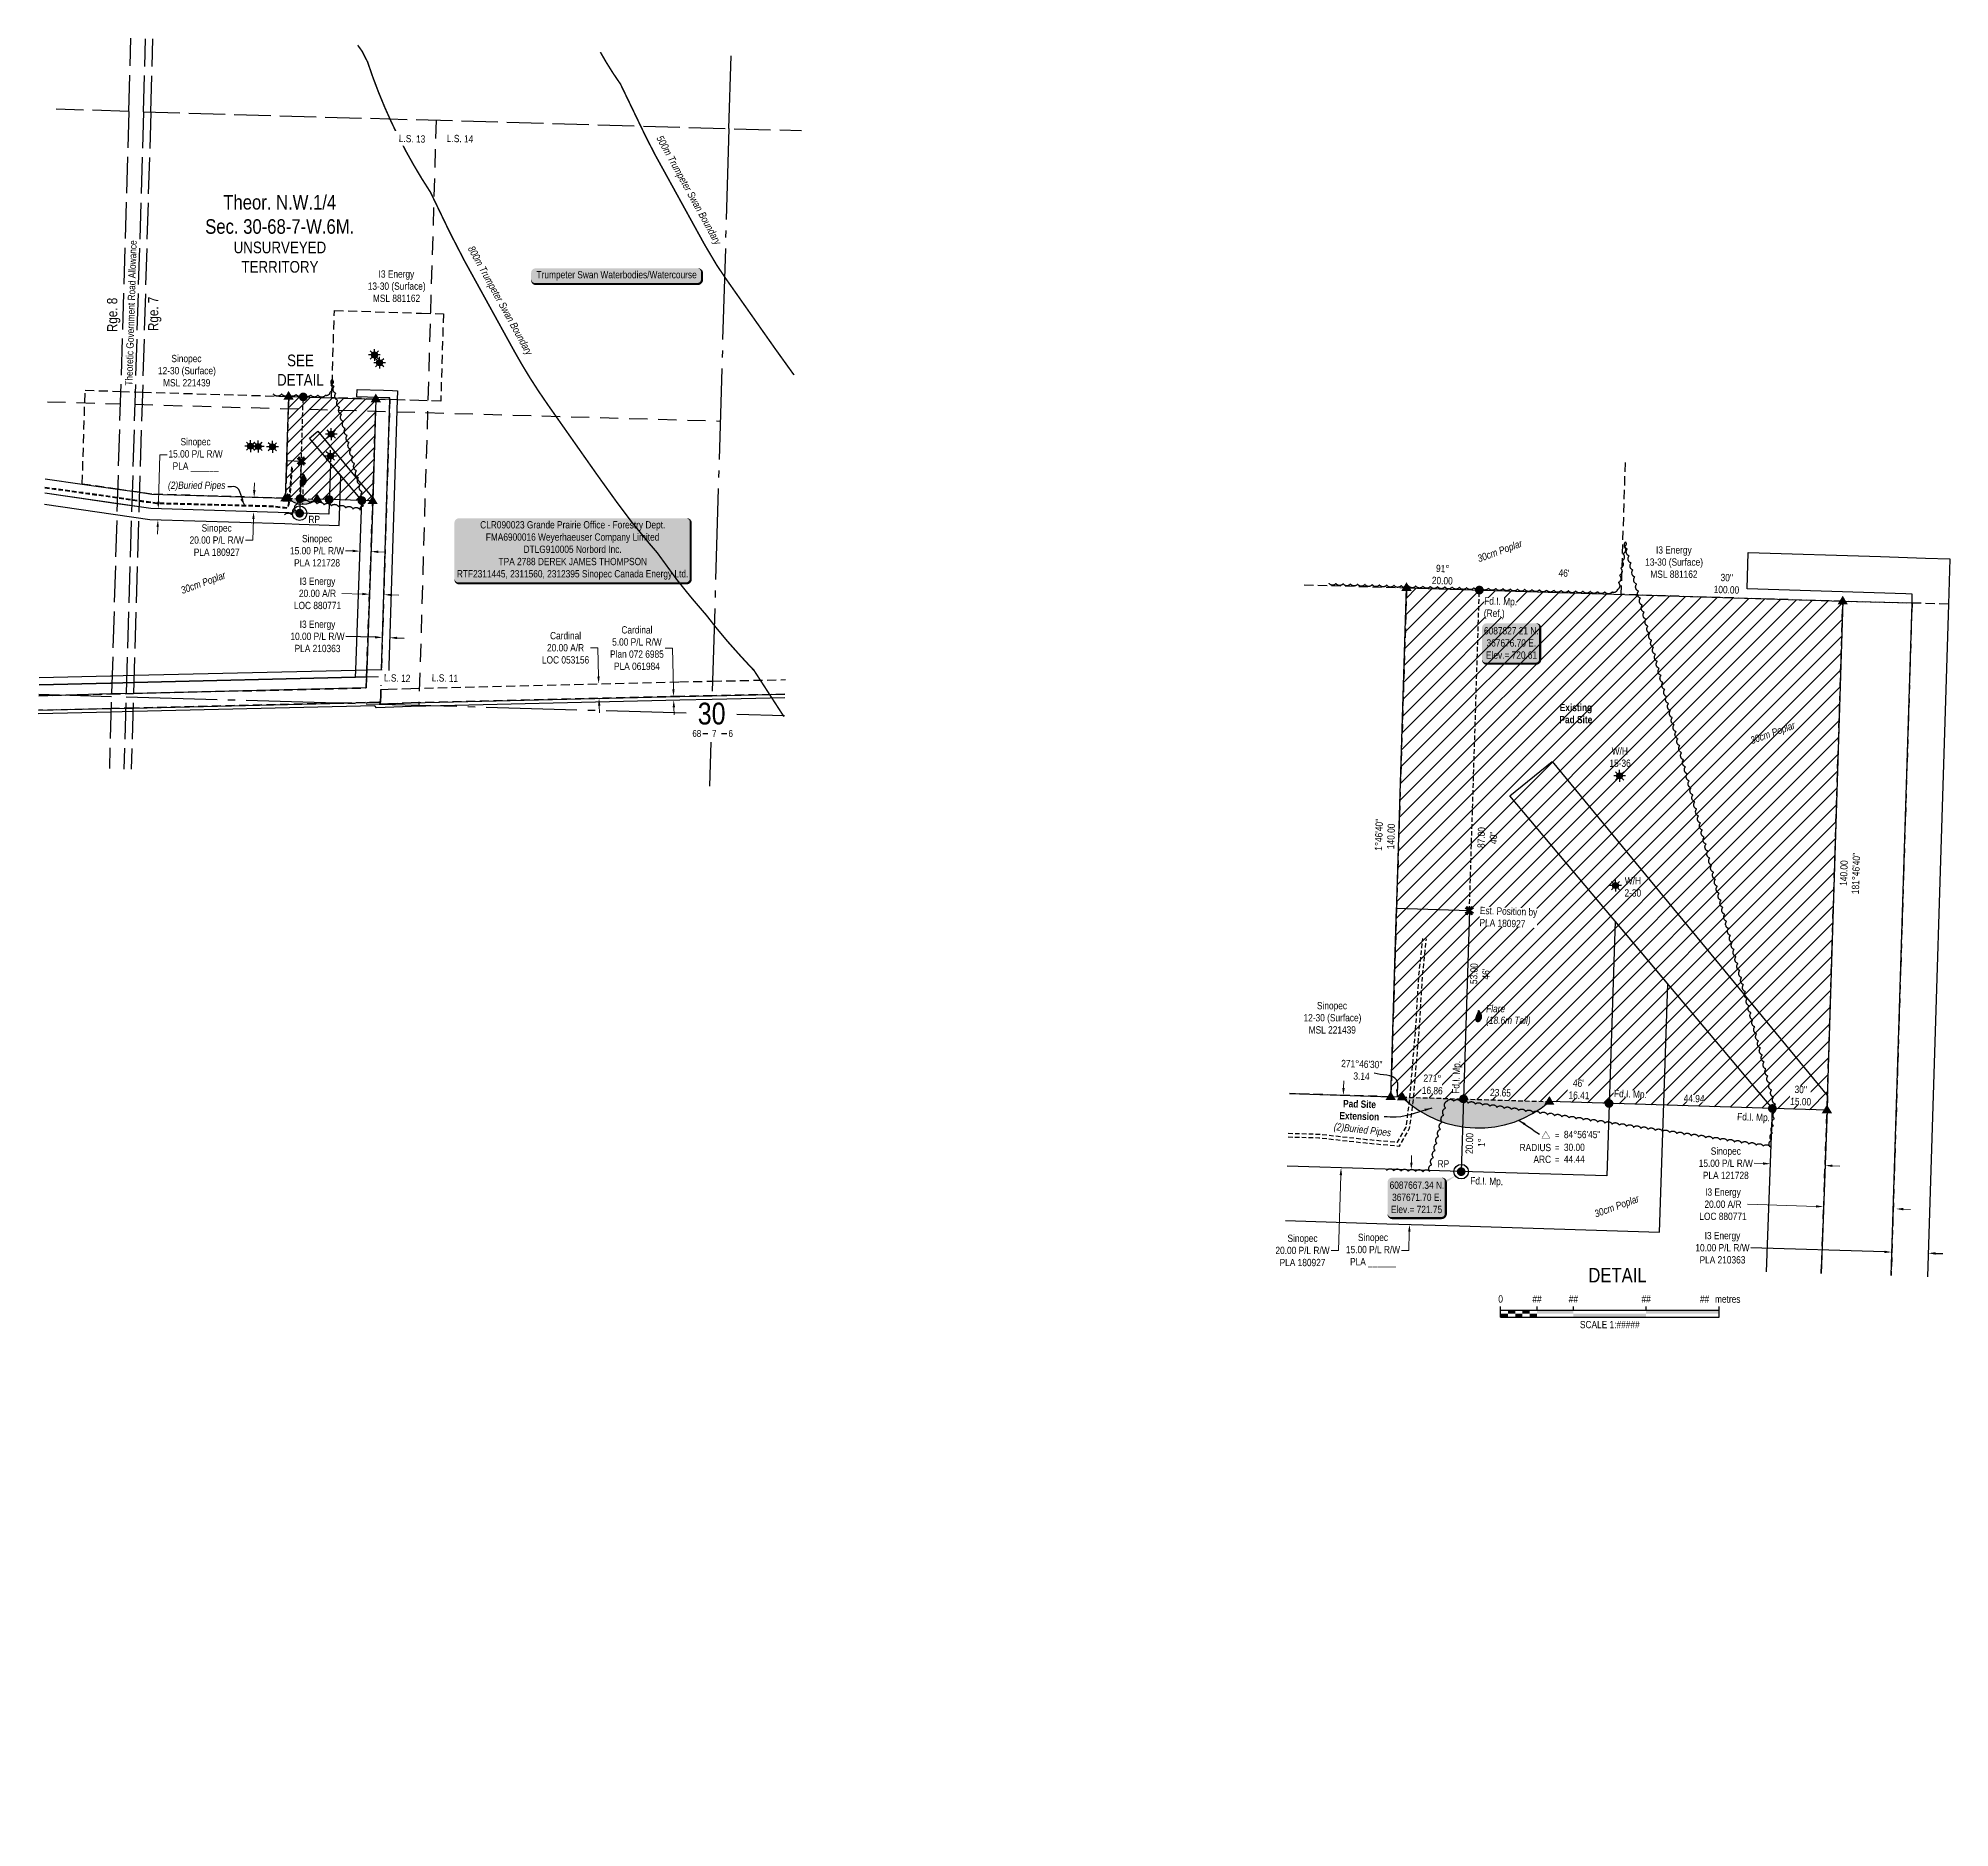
# Model space of a CAD drawing. Extents: x 367312 to 371424, y 6085861 to 6090857.
# Drawn here: x 367312 to 369940, y 6085861 to 6088320 of the extents above; entities that cross this region are included whole.
import ezdxf
from ezdxf.enums import TextEntityAlignment as Align

# ---------------------------------------------------------------- set-up
doc = ezdxf.new("R2010")
doc.units = 0
doc.header["$LTSCALE"] = 5
doc.header["$PDSIZE"] = 0.5
for name, pattern in [('0', [1, 1, 0]), ('DASHDOT2', [12.7, 6.35, -3.175, 0, -3.175]), ('foc-ACCESSROAD', [3.75, 2.5, -1.25]), ('foc-LSD', [8, 5, -3]), ('foc-QUARTERLINE', [33, 25, -3, 2, -3]), ('foc-TIELINE', [1.875, 1.25, -0.625]), ('foc-TRAV', [1.875, 1.25, -0.625]), ('foc-UNSURVEYED', [12.5, 10, -2.5]), ('UG_PIPE', [1.875, 1.25, -0.625])]:
    doc.linetypes.add(name, pattern=pattern)
for name, color, linetype in [('10', 1, 'Continuous'), ('35', 37, 'Continuous'), ('9', 3, 'Continuous'), ('AS-PIPE-UG', 44, 'UG_PIPE'), ('AS-PIPE-UG-T', 44, 'Continuous'), ('AS-SURFACE IMPACT', 7, 'Continuous'), ('AS-SYMBOL', 7, 'Continuous'), ('AS-WILDLIFE', 131, 'DASHDOT2'), ('AS-WILDLIFE-BLOCK', 131, 'Continuous'), ('C-RW', 13, 'Continuous'), ('C-SYMBOL', 7, 'Continuous'), ('C-WS', 13, 'foc-ACCESSROAD'), ('C-WS-S', 13, 'Continuous'), ('D-TXT', 6, 'Continuous'), ('DETAIL-T', 7, 'Continuous'), ('F-AR', 190, 'foc-ACCESSROAD'), ('F-RW', 190, 'Continuous'), ('F-WS', 190, 'foc-ACCESSROAD'), ('F-WS-S', 190, 'Continuous'), ('L-BD', 7, 'Continuous'), ('L-MON', 1, 'Continuous'), ('L-MON-T', 1, 'Continuous'), ('L-QSEC', 8, 'foc-QUARTERLINE'), ('L-ROAD-T', 7, 'Continuous'), ('L-SECLBL', 7, 'Continuous'), ('L-SECTION-LSD', 7, 'foc-LSD'), ('L-UNS-T', 3, 'Continuous'), ('L-USEC', 7, 'foc-UNSURVEYED'), ('P-PROPOSED', 10, 'Continuous'), ('P-PROPOSED-EXISTING-H', 59, 'Continuous'), ('P-PROPOSED-H', 21, 'Continuous'), ('P-TRAV', 4, 'foc-TRAV'), ('P-TXT', 4, 'Continuous'), ('T-BUSH', 110, '0'), ('T-BUSH-T', 110, 'Continuous'), ('T-TIE', 201, 'foc-TIELINE')]:
    doc.layers.add(name, color=color, linetype=linetype)
for name, color, linetype, lineweight in [('C-RW-T', 13, 'Continuous', 9), ('C-WS-T', 13, 'Continuous', 9), ('F-AR-T', 190, 'Continuous', 9), ('F-RW-T', 190, 'Continuous', 9), ('F-WS-T', 190, 'Continuous', 9), ('T-TEXT', 48, 'Continuous', 18)]:
    doc.layers.add(name, color=color, linetype=linetype, lineweight=lineweight)
doc.styles.add('100L', font='ARIALN.TTF', dxfattribs={"height": 11})
doc.styles.add('175L', font='ARIALN.TTF', dxfattribs={"height": 20})
doc.styles.add('240', font='ARIALN.TTF', dxfattribs={"height": 30})
doc.styles.add('80', font='ARIALN.TTF', dxfattribs={"height": 10})
doc.styles.add('80CG', font='ARIALN.TTF', dxfattribs={"height": 10})
doc.styles.add('80L', font='ARIALN.TTF', dxfattribs={"height": 10})
doc.styles.add('80LS', font='ARIALNI.TTF', dxfattribs={"height": 10})
doc.styles.add('DESCRIPTION', font='ARIALN.TTF', dxfattribs={"height": 2.5})
doc.styles.add('ELEVATION', font='ARIALN.TTF', dxfattribs={"height": 2.5})
doc.styles.add('POINTNUMBER', font='ARIALN.TTF', dxfattribs={"height": 2.5})
doc.styles.add('SIMPLEX', font='ARIALN.TTF')
doc.dimstyles.new('Compass 5 000', dxfattribs={"dimscale": 5, "dimtxt": 9, "dimasz": 2, "dimexe": 0.2, "dimexo": 0.0625, "dimgap": 0.5, "dimtad": 0, "dimtih": 1, "dimtoh": 1, "dimzin": 0, "dimdsep": 46, "dimtxsty": '80CG', "dimcen": 0.1, "dimse1": 1, "dimse2": 1, "dimclrd": 256, "dimclrt": 256, "dimaunit": 1, "dimadec": 4, "dimazin": 0, "dimtfac": 0.06, "dimtofl": 0, "dimtmove": 0, "dimatfit": 1, "dimfxl": 0.2, "dimtolj": 1, "dimtzin": 0, "dimlwd": -1, "dimarcsym": 0})

msp = doc.modelspace()

# ---------------------------------------------------------------- texts
at = {"layer": 'AS-PIPE-UG-T', "insert": (367490.21, 6087710.859), "char_height": 9.99704, "attachment_point": 1, "style": '80L'}
msp.add_mtext_dynamic_manual_height_columns('\\pi0.5339;{\\fArial Narrow|b0|i1|c0|p34;(2)Buried Pipes}', width=78.99837, gutter_width=49.97, heights=[0], dxfattribs=at)
at = {"layer": 'AS-PIPE-UG-T', "insert": (369093.695, 6086829.597), "char_height": 9.99704, "attachment_point": 1, "rotation": 353.677748, "style": '80L'}
msp.add_mtext_dynamic_manual_height_columns('\\pi0.5339;{\\fArial Narrow|b0|i1|c0|p34;(2)Buried Pipes}', width=78.99837, gutter_width=49.97, heights=[0], dxfattribs=at)
at = {"layer": 'AS-WILDLIFE', "char_height": 9.99698, "attachment_point": 5, "style": '240'}
for s, insert, rotation in [('{\\fArial Narrow|b0|i1|c0|p34;500m Trumpeter Swan Boundary}', (368205.602, 6088110.815), 298.863665), ('{\\fArial Narrow|b0|i1|c0|p34;800m Trumpeter Swan Boundary}', (367946.368, 6087959.013), 298.863642)]:
    msp.add_mtext_dynamic_manual_height_columns(s, width=169.4336, gutter_width=44.973, heights=[0], dxfattribs=dict(at, insert=insert, rotation=rotation))
at = {"layer": 'C-WS-S', "char_height": 9.99698, "attachment_point": 1, "style": '80L'}
for s, width, insert in [('\\pi3.84829;W/H\\P\\pi0.66371;15-36', 28.84299, (369471.606, 6087345.442)), ('\\pi0.65349;W/H\\P\\pi0.21024;2-30', 22.45338, (369492.795, 6087167.164))]:
    msp.add_mtext_dynamic_manual_height_columns(s, width=width, gutter_width=49.97, heights=[0], dxfattribs=dict(at, insert=insert))
at = {"layer": 'C-WS-T', "attachment_point": 1, "style": '80L'}
for s, insert, char_height in [('\\pi19.09488;Sinopec\\P\\pi0.65229;12-30 (Surface)\\P\\pi7.68632;MSL 221439', (367476.33, 6087885.01), 9.99698), ('\\pi19.09474;Sinopec\\P\\pi0.65204;12-30 (Surface)\\P\\pi7.68611;MSL 221439', (369051.139, 6086995.587), 9.99704)]:
    msp.add_mtext_dynamic_manual_height_columns(s, width=78.94825, gutter_width=49.97, heights=[0], dxfattribs=dict(at, insert=insert, char_height=char_height))
at = {"layer": 'D-TXT', "color": 3, "char_height": 13.9959, "attachment_point": 1, "rotation": 90, "style": '80L'}
for s, width, insert in [('Rge. 8', 73.71165, (367407.006, 6087916.296)), ('Rge. 7', 63.82334, (367463.412, 6087917.859))]:
    msp.add_mtext_dynamic_manual_height_columns(s, width=width, gutter_width=47.472, heights=[0], dxfattribs=dict(at, insert=insert))
at = {"layer": 'DETAIL-T', "color": 3, "insert": (367672.823, 6087864.052), "char_height": 15.9953, "width": 63.61732, "attachment_point": 5, "style": '80CG'}
msp.add_mtext('SEE\\PDETAIL', dxfattribs=at)
at = {"layer": 'DETAIL-T', "insert": (369483.413, 6086620.155), "char_height": 20, "width": 223.85802, "attachment_point": 5, "style": '80CG'}
msp.add_mtext('DETAIL', dxfattribs=at)
at = {"layer": 'F-WS-T', "attachment_point": 1, "style": '80L'}
for s, insert, char_height in [('\\pi15.55911;I3 Energy\\P\\pi0.65229;13-30 (Surface)\\P\\pi7.73064;MSL 881162', (367764.704, 6088001.171), 9.99698), ('\\pi15.55896;I3 Energy\\P\\pi0.65204;13-30 (Surface)\\P\\pi7.73044;MSL 881162', (369520.797, 6087621.93), 9.99704)]:
    msp.add_mtext_dynamic_manual_height_columns(s, width=78.94825, gutter_width=49.97, heights=[0], dxfattribs=dict(at, insert=insert, char_height=char_height))
at = {"layer": 'L-BD', "style": '80L'}
for s, insert, char_height, width, attachment_point, rotation in [('91°\\P20.00', (369243.248, 6087596.362), 9.997, 34.56454, 2, 358.225), ("46' ", (369410.082, 6087590.137), 9.997, 14.46817, 2, 358.225), ("30'' \\P100.00", (369633.853, 6087583.913), 9.997, 34.56454, 2, 358.225), ("\\pi11.52681;140.00 \\P\\pi0.66372;181°46'40''", (369788.569, 6087143.911), 9.99704, 56.29073, 1, 88.2222)]:
    msp.add_mtext(s, dxfattribs=dict(at, insert=insert, char_height=char_height, width=width, attachment_point=attachment_point, rotation=rotation))
at = {"layer": 'L-BD', "color": 3, "char_height": 9.997, "attachment_point": 2, "rotation": 88.2576, "style": '80L'}
for s, insert, width in [(' 1°46\'40"\\P140.00', (369150.299, 6087223.916), 46.43689), ('87.00\\P40"', (369291.179, 6087221.784), 34.56454), ("53.00\\P46'", (369280.891, 6087034.657), 34.56454), ('20.00\\P 1°', (369274.778, 6086801.31), 28.19535)]:
    msp.add_mtext(s, dxfattribs=dict(at, insert=insert, width=width))
at = {"layer": 'L-ROAD-T', "style": '80L'}
msp.add_text('Theoretic Government Road Allowance', height=9.99698, rotation=88.305245, dxfattribs=at).set_placement((367439.843, 6087942.589), align=Align.MIDDLE_CENTER)
at = {"layer": 'L-UNS-T', "color": 3, "insert": (367644.63, 6088019.253), "char_height": 15.99517, "attachment_point": 5, "style": '80L', "bg_fill": 3, "box_fill_scale": 1.15, "bg_fill_color": 256, "bg_fill_true_color": 256, "bg_fill_transparency": 0}
msp.add_mtext_dynamic_manual_height_columns('UNSURVEYED TERRITORY', width=126.33901, gutter_width=47.472, heights=[0], dxfattribs=at)
at = {"layer": 'P-PROPOSED-EXISTING-H', "linetype": 'Continuous'}
for s, rotation, style in [('721.973', 44.999991, 'ELEVATION'), ('WH1', 23.999999, 'DESCRIPTION')]:
    msp.add_text(s, height=0.1999, rotation=rotation, dxfattribs=dict(at, style=style)).set_placement((367715.23, 6087776.116))
at = {"layer": 'P-PROPOSED-EXISTING-H', "linetype": 'Continuous', "style": 'POINTNUMBER'}
msp.add_text('108', height=0.1999, dxfattribs=at).set_placement((367715.23, 6087776.116))
at = {"layer": 'P-TXT', "insert": (369397.739, 6087405.364), "char_height": 9.99704, "attachment_point": 1, "style": '80L'}
msp.add_mtext_dynamic_manual_height_columns('\\pi6.26436;{\\fArial Narrow|b1|i0|c0|p34;Existing\\P\\pi5.80065;Pad Site}', width=55.51056, gutter_width=49.97, heights=[0], dxfattribs=at)
at = {"layer": 'P-TXT', "insert": (369100.547, 6086861.216), "char_height": 9.99704, "attachment_point": 1, "rotation": 358.228384, "style": '80L'}
msp.add_mtext_dynamic_manual_height_columns('\\pi5.80065;{\\fArial Narrow|b1|i0|c0|p34;Pad Site\\P\\pi1.19424;Extension}', width=55.51056, gutter_width=49.97, heights=[0], dxfattribs=at)
at = {"layer": 'T-BUSH-T', "style": '80LS'}
for height, p in [(9.99704, (369321.594, 6087615.626)), (9.99698, (367539.111, 6087571.992)), (9.99704, (369696.695, 6087365.649)), (9.99704, (369482.265, 6086715.03))]:
    msp.add_text('30cm Poplar', height=height, rotation=20, dxfattribs=at).set_placement(p, align=Align.MIDDLE_CENTER)
at = {"layer": 'T-TEXT', "insert": (369302.829, 6086991.522), "char_height": 9.99704, "width": 60.53231, "attachment_point": 1, "line_spacing_factor": 0.961801, "style": '175L'}
msp.add_mtext('{\\fArial Narrow|b0|i1|c0|p34;Flare\\P(18.6m Tall)}', dxfattribs=at)

# ---------------------------------------------------------------- blocks, each defined once
blk = doc.blocks.new('L-SECLBL')
at = {"layer": '9', "color": 7}
for p, q in [((-5.1, -27.8), (-12.3, -27.8)), ((20.7, -27.8), (13.5, -27.8))]:
    blk.add_line(p, q, dxfattribs=at)
at = {"layer": '10', "color": 2, "style": 'SIMPLEX'}
blk.add_attdef('SEC', text='', height=30, dxfattribs=at).set_placement((0, 0), align=Align.MIDDLE)
at = {"layer": '10', "color": 5, "style": '80L'}
blk.add_attdef('TWP', text='', height=9.5, dxfattribs=at).set_placement((-14.4, -27.4), align=Align.MIDDLE_RIGHT)
blk.add_attdef('RGE', text='', height=9.5, dxfattribs=at).set_placement((3.6, -27.4), align=Align.MIDDLE_CENTER)
blk.add_attdef('MER', text='', height=9.5, dxfattribs=at).set_placement((23.2, -27.4), align=Align.MIDDLE_LEFT)
blk = doc.blocks.new('*D28')
at = {"layer": 'F-RW', "transparency": 16777216}
for p, q in [((367775.5, 6087496.9), (367735.4, 6087498.1)), ((367805.6, 6087496), (367815.6, 6087495.7))]:
    blk.add_line(p, q, dxfattribs=at)
for points in [[(367775.6, 6087498.6), (367775.5, 6087495.2), (367785.5, 6087496.6)], [(367805.6, 6087497.6), (367805.5, 6087494.3), (367795.6, 6087496.3)]]:
    blk.add_solid(points, dxfattribs=at)
at = {"layer": 'F-RW', "transparency": 16777216, "insert": (367696.3, 6087498.1), "char_height": 10, "attachment_point": 5, "style": '80CG'}
blk.add_mtext('\\A1;I3 Energy\\P10.00 P/L R/W\\PPLA 210363', dxfattribs=at)
blk = doc.blocks.new('*U27')
h = blk.add_hatch(color=255)
edge = h.paths.add_edge_path()
edge.add_line((-156.5, -45.5), (156.5, -45.5))
edge.add_arc((156.5, -39.5), 6, 270, 360)
edge.add_line((162.5, -39.5), (162.5, 38))
edge.add_arc((156.5, 38), 6, 0, 90)
edge.add_line((156.5, 44), (-156.5, 44))
edge.add_arc((-156.5, 38), 6, 90, 180)
edge.add_line((-162.5, 38), (-162.5, -39.5))
edge.add_arc((-156.5, -39.5), 6, 180, 270)
at = {"color": 44, "flags": 128}
blk.add_lwpolyline([(-156.5, -45.5, 3, 3, 0), (156.5, -45.5, 3, 3, 0.414214), (162.5, -39.5, 3, 3, 0), (162.5, 38, 3, 0, 0.414214), (156.5, 44, 0, 0, 0), (-156.5, 44, 0, 0, 0.414214), (-162.5, 38, 0, 0, 0), (-162.5, -39.5, 0, 3, 0.414214)], format="xyseb", close=True, dxfattribs=at)
at = {"color": 44, "style": '80'}
blk.add_attdef('ENTER_TEXT_001', (-36, -5), '', height=10, dxfattribs=at)
blk = doc.blocks.new('*D29')
at = {"layer": 'C-RW-T', "transparency": 16777216}
for p, q in [((367744.8, 6087615.5), (367734.8, 6087615.8)), ((367779.8, 6087614.4), (367789.8, 6087614))]:
    blk.add_line(p, q, dxfattribs=at)
for points in [[(367744.8, 6087617.2), (367744.7, 6087613.8), (367754.8, 6087615.2)], [(367779.9, 6087616), (367779.8, 6087612.7), (367769.8, 6087614.7)]]:
    blk.add_solid(points, dxfattribs=at)
at = {"layer": 'C-RW-T', "transparency": 16777216, "insert": (367695.7, 6087615.8), "char_height": 10, "attachment_point": 5, "style": '80CG'}
blk.add_mtext('\\A1;Sinopec\\P15.00 P/L R/W\\PPLA 121728', dxfattribs=at)
blk = doc.blocks.new('*D30')
at = {"layer": 'F-AR-T', "transparency": 16777216}
for p, q in [((367757.9, 6087556.3), (367729.8, 6087557.2)), ((367797.9, 6087555.1), (367807.9, 6087554.8))]:
    blk.add_line(p, q, dxfattribs=at)
for points in [[(367758, 6087558), (367757.9, 6087554.7), (367767.9, 6087556)], [(367798, 6087556.8), (367797.9, 6087553.4), (367787.9, 6087555.4)]]:
    blk.add_solid(points, dxfattribs=at)
at = {"layer": 'F-AR-T', "transparency": 16777216, "insert": (367696.3, 6087557.2), "char_height": 10, "attachment_point": 5, "style": '80CG'}
blk.add_mtext('\\A1;I3 Energy\\P20.00 A/R\\PLOC 880771', dxfattribs=at)
blk = doc.blocks.new('*D31')
at = {"layer": 'F-AR-T', "transparency": 16777216}
for p, q in [((368081.6, 6087482.4), (368071.6, 6087482.4)), ((368082.6, 6087443), (368081.6, 6087482.4)), ((368083.5, 6087403), (368083.8, 6087393))]:
    blk.add_line(p, q, dxfattribs=at)
for points in [[(368084.2, 6087443), (368080.9, 6087442.9), (368082.8, 6087433)], [(368085.2, 6087403), (368081.9, 6087402.9), (368083.3, 6087413)]]:
    blk.add_solid(points, dxfattribs=at)
at = {"layer": 'F-AR-T', "transparency": 16777216, "insert": (368037.3, 6087482.4), "char_height": 10, "attachment_point": 5, "style": '80CG'}
blk.add_mtext('\\A1;Cardinal\\P20.00 A/R\\PLOC 053156', dxfattribs=at)
blk = doc.blocks.new('*D32')
at = {"layer": 'F-RW-T', "transparency": 16777216}
for p, q in [((368184.2, 6087482), (368174.2, 6087482)), ((368185.6, 6087425.5), (368184.2, 6087482)), ((368186.2, 6087400.5), (368186.4, 6087390.5))]:
    blk.add_line(p, q, dxfattribs=at)
for points in [[(368187.2, 6087425.5), (368183.9, 6087425.4), (368185.8, 6087415.5)], [(368187.9, 6087400.5), (368184.5, 6087400.4), (368185.9, 6087410.5)]]:
    blk.add_solid(points, dxfattribs=at)
at = {"layer": 'F-RW-T', "transparency": 16777216, "insert": (368135.4, 6087482), "char_height": 10, "attachment_point": 5, "style": '80CG'}
blk.add_mtext('\\A1;Cardinal\\P5.00 P/L R/W\\PPlan 072 6985\\PPLA 061984', dxfattribs=at)
blk = doc.blocks.new('*D33')
at = {"layer": 'C-RW-T', "transparency": 16777216}
for p, q in [((367477.6, 6087683.4), (367479.6, 6087747.5)), ((367479.6, 6087747.5), (367489.6, 6087747.5)), ((367476.6, 6087648.4), (367476.3, 6087638.4))]:
    blk.add_line(p, q, dxfattribs=at)
for points in [[(367476, 6087683.4), (367479.3, 6087683.3), (367477.3, 6087673.4)], [(367474.9, 6087648.4), (367478.2, 6087648.3), (367476.9, 6087658.4)]]:
    blk.add_solid(points, dxfattribs=at)
at = {"layer": 'C-RW-T', "transparency": 16777216, "insert": (367528.7, 6087747.5), "char_height": 10, "attachment_point": 5, "style": '80CG'}
blk.add_mtext('\\A1;Sinopec\\P15.00 P/L R/W\\PPLA ______', dxfattribs=at)
blk = doc.blocks.new('fdia')
at = {"color": 255, "const_width": 1}
blk.add_lwpolyline([(-0.5, 0, 1), (0.5, 0, 1)], format="xyb", close=True, dxfattribs=at)
blk = doc.blocks.new('Fdiaa')
blk.add_blockref('fdia', (0, 0))
blk = doc.blocks.new('fdib')
at = {"color": 1, "const_width": 1.6}
blk.add_lwpolyline([(-0.4, 0, 1), (0.4, 0, 1)], format="xyb", close=True, dxfattribs=at)
at = {"color": 1}
blk.add_circle((0, 0), 0.8, dxfattribs=at)
blk = doc.blocks.new('Fdibb')
blk.add_blockref('fdib', (0, 0))
blk = doc.blocks.new('fdicc')
for name in ['Fdibb', 'Fdiaa']:
    blk.add_blockref(name, (0, 0))
blk = doc.blocks.new('FDI')
blk.add_blockref('fdicc', (0, 0))
blk = doc.blocks.new('STRIA')
blk.add_hatch(color=255).paths.add_polyline_path([(-0.04, 1.52), (-1.47, -0.87), (1.39, -0.87)])
blk = doc.blocks.new('STRIAA')
blk.add_blockref('STRIA', (0, 0))
blk = doc.blocks.new('STRIB')
at = {"color": 1}
blk.add_solid([(-1.12, -0.67), (-0.04, 1.13), (1.04, -0.67)], dxfattribs=at)
blk = doc.blocks.new('STRIBB')
blk.add_blockref('STRIB', (0, 0))
blk = doc.blocks.new('STRICC')
for name in ['STRIAA', 'STRIBB']:
    blk.add_blockref(name, (0, 0))
blk = doc.blocks.new('fdspike')
blk.add_blockref('STRICC', (0, 0))
blk = doc.blocks.new('TRIA')
blk.add_hatch(color=255).paths.add_polyline_path([(-0.04, 1.52), (-1.47, -0.87), (1.39, -0.87)])
blk = doc.blocks.new('TRIAA')
blk.add_blockref('TRIA', (0, 0))
blk = doc.blocks.new('TRIB')
at = {"color": 1}
blk.add_lwpolyline([(-1.12, -0.67), (-0.04, 1.13), (1.04, -0.67)], close=True, dxfattribs=at)
blk = doc.blocks.new('TRIBB')
blk.add_blockref('TRIB', (0, 0))
blk = doc.blocks.new('TRICC')
for name in ['TRIAA', 'TRIBB']:
    blk.add_blockref(name, (0, 0))
blk = doc.blocks.new('plspike')
blk.add_blockref('TRICC', (0, 0))
blk = doc.blocks.new('*D34')
at = {"layer": 'C-RW-T', "transparency": 16777216}
for p, q in [((367609.4, 6087699.3), (367609.7, 6087709.3)), ((367608.2, 6087659.3), (367607.3, 6087630.4)), ((367607.3, 6087630.4), (367597.3, 6087630.4))]:
    blk.add_line(p, q, dxfattribs=at)
for points in [[(367607.7, 6087699.3), (367611.1, 6087699.2), (367609.1, 6087689.3)], [(367606.5, 6087659.4), (367609.8, 6087659.3), (367608.5, 6087669.3)]]:
    blk.add_solid(points, dxfattribs=at)
at = {"layer": 'C-RW-T', "transparency": 16777216, "insert": (367557.7, 6087630.4), "char_height": 10, "attachment_point": 5, "style": '80CG'}
blk.add_mtext('\\A1;Sinopec\\P20.00 P/L R/W\\PPLA 180927', dxfattribs=at)
blk = doc.blocks.new('FLARE')
h = blk.add_hatch(color=255)
h.dxf.hatch_style = 1
h.paths.add_polyline_path([(0.16, 2.41, 0.114147), (0.13, 2.43), (0.11, 2.44, 0.261551), (0.01, 2.42), (0, 2.41, 0.131268), (-0.03, 2.37), (-0.04, 2.35, 0.041497), (-0.05, 2.33), (-0.05, 2.29, 0.015174), (-0.05, 2.29), (-0.06, 2.24, 0.004376), (-0.06, 2.24), (-0.07, 2.18), (-0.08, 2.11), (-0.09, 2.05), (-0.1, 1.98), (-0.12, 1.91), (-0.14, 1.83), (-0.17, 1.76), (-0.19, 1.68), (-0.22, 1.61), (-0.26, 1.53), (-0.29, 1.46), (-0.32, 1.39), (-0.36, 1.32), (-0.39, 1.25, 0.000505), (-0.39, 1.25), (-0.43, 1.18, 0.002398), (-0.43, 1.18), (-0.46, 1.1, 0.004177), (-0.46, 1.1), (-0.5, 1.03, 0.005735), (-0.5, 1.03), (-0.53, 0.95, 0.006994), (-0.53, 0.95), (-0.56, 0.87, 0.00791), (-0.57, 0.87), (-0.6, 0.78, 0.008323), (-0.6, 0.78), (-0.63, 0.69, 0.008095), (-0.63, 0.68), (-0.66, 0.59, 0.008067), (-0.66, 0.59), (-0.68, 0.49, 0.008387), (-0.68, 0.49), (-0.7, 0.39, 0.009056), (-0.71, 0.38), (-0.72, 0.28, 0.010123), (-0.72, 0.28), (-0.74, 0.18, 0.011689), (-0.74, 0.18), (-0.75, 0.08, 0.013925), (-0.75, 0.08), (-0.75, -0.02, 0.016488), (-0.75, -0.02), (-0.75, -0.11, 0.017255), (-0.75, -0.12), (-0.74, -0.2, 0.01735), (-0.74, -0.2), (-0.73, -0.28, 0.017311), (-0.73, -0.29), (-0.71, -0.36, 0.01715), (-0.71, -0.36), (-0.69, -0.43, 0.016886), (-0.69, -0.44), (-0.66, -0.5, 0.016546), (-0.66, -0.5), (-0.63, -0.56, 0.016164), (-0.63, -0.56), (-0.6, -0.61, 0.016329), (-0.6, -0.62), (-0.57, -0.66, 0.018828), (-0.57, -0.67), (-0.54, -0.71, 0.022087), (-0.53, -0.71), (-0.5, -0.75, 0.025345), (-0.49, -0.76), (-0.46, -0.78, 0.028234), (-0.45, -0.79), (-0.42, -0.82, 0.030298), (-0.41, -0.82), (-0.37, -0.84, 0.031129), (-0.36, -0.85), (-0.32, -0.86, 0.030544), (-0.31, -0.87), (-0.27, -0.88, 0.028465), (-0.26, -0.88), (-0.22, -0.89, 0.025311), (-0.21, -0.89), (-0.16, -0.89, 0.02283), (-0.15, -0.89), (-0.11, -0.89, 0.021226), (-0.1, -0.89), (-0.05, -0.88, 0.020401), (-0.04, -0.88), (0, -0.87, 0.020299), (0.01, -0.87), (0.05, -0.85, 0.020911), (0.06, -0.85), (0.11, -0.83, 0.022277), (0.11, -0.83), (0.15, -0.81, 0.023712), (0.16, -0.8), (0.2, -0.78, 0.022408), (0.21, -0.78), (0.24, -0.75, 0.01993), (0.25, -0.74), (0.28, -0.72, 0.017146), (0.28, -0.71), (0.31, -0.68, 0.014211), (0.32, -0.68), (0.35, -0.64, 0.011221), (0.35, -0.64), (0.37, -0.61, 0.008212), (0.38, -0.61), (0.4, -0.57, 0.005172), (0.4, -0.57), (0.42, -0.54, 0.002523), (0.43, -0.54), (0.45, -0.5, 0.001671), (0.45, -0.5), (0.47, -0.47, 0.001229), (0.47, -0.47), (0.49, -0.44, 0.00075), (0.49, -0.44), (0.51, -0.41, 0.00026), (0.51, -0.41), (0.54, -0.37), (0.56, -0.34), (0.58, -0.3), (0.61, -0.27), (0.63, -0.23, 0.001311), (0.63, -0.23), (0.66, -0.19, 0.003726), (0.66, -0.19), (0.69, -0.15, 0.006065), (0.69, -0.14), (0.72, -0.1, 0.008452), (0.72, -0.1), (0.74, -0.05, 0.010991), (0.75, -0.05), (0.77, 0, 0.013767), (0.77, 0), (0.79, 0.05, 0.016839), (0.8, 0.05), (0.81, 0.1, 0.019104), (0.82, 0.11), (0.83, 0.15, 0.016987), (0.83, 0.16), (0.84, 0.21, 0.013636), (0.84, 0.21), (0.85, 0.26, 0.010244), (0.85, 0.27), (0.86, 0.31, 0.006846), (0.86, 0.32), (0.86, 0.37, 0.003419), (0.86, 0.37), (0.86, 0.41), (0.87, 0.46), (0.87, 0.5), (0.88, 0.54), (0.88, 0.59), (0.89, 0.63, 0.001278), (0.89, 0.63), (0.89, 0.67, 0.004735), (0.89, 0.67), (0.9, 0.71, 0.008354), (0.9, 0.72), (0.9, 0.76, 0.012059), (0.9, 0.76), (0.9, 0.8, 0.015712), (0.9, 0.81), (0.9, 0.85, 0.018457), (0.9, 0.85), (0.9, 0.89, 0.018102), (0.9, 0.9), (0.89, 0.94, 0.016533), (0.89, 0.95), (0.88, 0.99, 0.014576), (0.88, 0.99), (0.87, 1.03, 0.012435), (0.86, 1.04), (0.85, 1.08, 0.010283), (0.85, 1.09), (0.83, 1.13, 0.00824), (0.83, 1.13), (0.81, 1.18, 0.00638), (0.81, 1.18), (0.78, 1.23, 0.004735), (0.78, 1.23), (0.76, 1.29, 0.003388), (0.75, 1.29), (0.73, 1.34, 0.002345), (0.73, 1.34), (0.7, 1.4, 0.001492), (0.7, 1.4), (0.67, 1.46, 0.000746), (0.67, 1.46), (0.63, 1.51), (0.6, 1.57), (0.57, 1.62), (0.55, 1.68), (0.52, 1.73), (0.49, 1.78), (0.47, 1.83), (0.45, 1.87), (0.42, 1.92), (0.4, 1.97), (0.38, 2.02), (0.35, 2.08, 0.000332), (0.35, 2.08), (0.33, 2.13, 0.001849), (0.33, 2.13), (0.3, 2.19, 0.0038), (0.3, 2.19), (0.27, 2.24, 0.006473), (0.27, 2.24), (0.25, 2.29, 0.010865), (0.24, 2.3), (0.22, 2.34, 0.019524), (0.22, 2.34), (0.19, 2.38, 0.041077), (0.18, 2.39)])
at = {"color": 48, "flags": 128}
for points in [[(0.11, -0.72), (0.07, -0.74), (0.03, -0.76), (-0.02, -0.77), (-0.07, -0.78), (-0.11, -0.79), (-0.16, -0.79), (-0.2, -0.79), (-0.25, -0.78), (-0.29, -0.77), (-0.32, -0.76), (-0.36, -0.74), (-0.4, -0.71), (-0.43, -0.68), (-0.46, -0.65), (-0.49, -0.61), (-0.52, -0.56), (-0.54, -0.51), (-0.57, -0.46), (-0.59, -0.4), (-0.61, -0.33), (-0.63, -0.26), (-0.64, -0.19), (-0.65, -0.11), (-0.65, -0.02), (-0.65, 0.07), (-0.64, 0.17), (-0.63, 0.27), (-0.61, 0.36), (-0.58, 0.46), (-0.56, 0.56), (-0.53, 0.66), (-0.5, 0.75), (-0.47, 0.83), (-0.44, 0.91), (-0.41, 0.99), (-0.37, 1.06), (-0.34, 1.13), (-0.3, 1.2), (-0.27, 1.27), (-0.23, 1.34), (-0.2, 1.42), (-0.16, 1.49), (-0.13, 1.57), (-0.1, 1.65), (-0.07, 1.73), (-0.04, 1.8), (-0.02, 1.88), (0, 1.96), (0.01, 2.03), (0.02, 2.1), (0.03, 2.17), (0.04, 2.22), (0.05, 2.27), (0.05, 2.31), (0.06, 2.34), (0.08, 2.35), (0.09, 2.34), (0.11, 2.32), (0.13, 2.29), (0.16, 2.25), (0.18, 2.2), (0.21, 2.14), (0.24, 2.09), (0.26, 2.03), (0.29, 1.98), (0.31, 1.93), (0.33, 1.88), (0.36, 1.83), (0.38, 1.78), (0.41, 1.73), (0.43, 1.68), (0.46, 1.63), (0.49, 1.58), (0.52, 1.52), (0.55, 1.47), (0.58, 1.41), (0.61, 1.35), (0.64, 1.3), (0.67, 1.24), (0.69, 1.19), (0.72, 1.14), (0.74, 1.09), (0.75, 1.05), (0.77, 1), (0.78, 0.96), (0.79, 0.92), (0.8, 0.88), (0.8, 0.84), (0.8, 0.8), (0.8, 0.76), (0.8, 0.72), (0.79, 0.68), (0.79, 0.64), (0.78, 0.6), (0.78, 0.56), (0.77, 0.51), (0.77, 0.47), (0.76, 0.42), (0.76, 0.37), (0.76, 0.33), (0.75, 0.28), (0.74, 0.23), (0.73, 0.18), (0.72, 0.13), (0.7, 0.09), (0.68, 0.04), (0.66, 0), (0.63, -0.05), (0.61, -0.09), (0.58, -0.13), (0.55, -0.17), (0.53, -0.21), (0.5, -0.25), (0.48, -0.28), (0.45, -0.32), (0.43, -0.35), (0.41, -0.38), (0.39, -0.42), (0.37, -0.45), (0.34, -0.48), (0.32, -0.51), (0.3, -0.55), (0.27, -0.58), (0.24, -0.61), (0.21, -0.64), (0.18, -0.67), (0.15, -0.7)], [(0.02, -0.75), (-0.01, -0.76), (-0.03, -0.77), (-0.05, -0.78), (-0.08, -0.78), (-0.11, -0.79), (-0.13, -0.79), (-0.16, -0.79), (-0.18, -0.78), (-0.2, -0.78), (-0.23, -0.77), (-0.25, -0.76), (-0.26, -0.74), (-0.28, -0.73), (-0.3, -0.71), (-0.32, -0.69), (-0.33, -0.66), (-0.35, -0.63), (-0.36, -0.6), (-0.37, -0.57), (-0.39, -0.53), (-0.4, -0.49), (-0.4, -0.45), (-0.41, -0.41), (-0.41, -0.36), (-0.41, -0.31), (-0.4, -0.25), (-0.39, -0.2), (-0.38, -0.14), (-0.37, -0.09), (-0.36, -0.03), (-0.34, 0.02), (-0.32, 0.07), (-0.31, 0.12), (-0.29, 0.16), (-0.27, 0.21), (-0.25, 0.25), (-0.23, 0.29), (-0.21, 0.33), (-0.19, 0.37), (-0.17, 0.41), (-0.15, 0.45), (-0.14, 0.49), (-0.12, 0.53), (-0.1, 0.58), (-0.08, 0.62), (-0.07, 0.66), (-0.06, 0.71), (-0.05, 0.75), (-0.04, 0.79), (-0.03, 0.83), (-0.03, 0.87), (-0.02, 0.9), (-0.02, 0.93), (-0.01, 0.95), (-0.01, 0.96), (0, 0.97), (0.01, 0.96), (0.02, 0.95), (0.03, 0.94), (0.04, 0.91), (0.06, 0.88), (0.07, 0.86), (0.09, 0.82), (0.1, 0.79), (0.12, 0.76), (0.13, 0.74), (0.14, 0.71), (0.16, 0.68), (0.17, 0.65), (0.18, 0.63), (0.2, 0.6), (0.21, 0.57), (0.23, 0.54), (0.25, 0.51), (0.26, 0.47), (0.28, 0.44), (0.3, 0.41), (0.31, 0.38), (0.33, 0.35), (0.34, 0.32), (0.36, 0.29), (0.37, 0.27), (0.38, 0.24), (0.39, 0.22), (0.39, 0.19), (0.4, 0.17), (0.4, 0.15), (0.41, 0.13), (0.41, 0.1), (0.41, 0.08), (0.4, 0.06), (0.4, 0.04), (0.4, 0.01), (0.39, -0.01), (0.39, -0.03), (0.39, -0.06), (0.39, -0.08), (0.38, -0.11), (0.38, -0.14), (0.38, -0.16), (0.38, -0.19), (0.37, -0.22), (0.37, -0.24), (0.36, -0.27), (0.35, -0.3), (0.34, -0.32), (0.32, -0.35), (0.31, -0.37), (0.3, -0.4), (0.28, -0.42), (0.27, -0.44), (0.25, -0.46), (0.24, -0.48), (0.22, -0.5), (0.21, -0.52), (0.2, -0.54), (0.19, -0.56), (0.17, -0.58), (0.16, -0.6), (0.15, -0.61), (0.14, -0.63), (0.12, -0.65), (0.11, -0.67), (0.09, -0.69), (0.08, -0.7), (0.06, -0.72), (0.04, -0.74)]]:
    blk.add_lwpolyline(points, close=True, dxfattribs=at)
blk = doc.blocks.new('*U37')
h = blk.add_hatch(color=255)
edge = h.paths.add_edge_path()
edge.add_line((-111.5, -11.5), (111.5, -11.5))
edge.add_arc((111.5, -5.5), 6, 270, 360)
edge.add_line((117.5, -5.5), (117.5, 4))
edge.add_arc((111.5, 4), 6, 0, 90)
edge.add_line((111.5, 10), (-111.5, 10))
edge.add_arc((-111.5, 4), 6, 90, 180)
edge.add_line((-117.5, 4), (-117.5, -5.5))
edge.add_arc((-111.5, -5.5), 6, 180, 270)
at = {"color": 131, "flags": 128}
blk.add_lwpolyline([(-111.5, -11.5, 3, 3, 0), (111.5, -11.5, 3, 3, 0.414214), (117.5, -5.5, 3, 3, 0), (117.5, 4, 3, 0, 0.414214), (111.5, 10, 0, 0, 0), (-111.5, 10, 0, 0, 0.414214), (-117.5, 4, 0, 0, 0), (-117.5, -5.5, 0, 3, 0.414214)], format="xyseb", close=True, dxfattribs=at)
at = {"color": 131, "style": '80'}
blk.add_attdef('ENTER_TEXT_001', (-36, -5), '', height=10, dxfattribs=at)
blk = doc.blocks.new('curve')
at = {"const_width": 0.1}
blk.add_lwpolyline([(-4.99, 5.39), (-6.08, 3.49), (-3.89, 3.49)], close=True, dxfattribs=at)
at = {"style": '80'}
for s, p in [('RADIUS', (-3.54, -0.05)), ('ARC', (-3.54, -3.31))]:
    blk.add_text(s, height=2, dxfattribs=at).set_placement(p, align=Align.RIGHT)
for p in [(-2.44, 3.36), (-2.44, -0.04), (-2.44, -3.3)]:
    blk.add_text('=', height=1.8, dxfattribs=at).set_placement(p)
for tag, p in [('DELTA', (0, 3.52)), ('CURVE_RADIUS', (0, 0)), ('ARC_LENGTH', (0, -3.26))]:
    blk.add_attdef(tag, p, '', height=2, dxfattribs=at)
blk = doc.blocks.new('*D38')
at = {"layer": 'F-RW', "transparency": 16777216}
for p, q in [((369850.5, 6086652.2), (369666.8, 6086657.8)), ((369920.7, 6086650), (369930.7, 6086649.7))]:
    blk.add_line(p, q, dxfattribs=at)
for points in [[(369850.5, 6086653.8), (369850.4, 6086650.5), (369860.5, 6086651.8)], [(369920.8, 6086651.7), (369920.7, 6086648.3), (369910.7, 6086650.3)]]:
    blk.add_solid(points, dxfattribs=at)
at = {"layer": 'F-RW', "transparency": 16777216, "insert": (369627.7, 6086657.8), "char_height": 10, "attachment_point": 5, "style": '80CG'}
blk.add_mtext('\\A1;I3 Energy\\P10.00 P/L R/W\\PPLA 210363', dxfattribs=at)
blk = doc.blocks.new('*D39')
at = {"layer": 'C-RW-T', "transparency": 16777216}
for p, q in [((369683.6, 6086773.5), (369671.3, 6086773.9)), ((369778.9, 6086770.5), (369788.9, 6086770.1))]:
    blk.add_line(p, q, dxfattribs=at)
for points in [[(369683.6, 6086775.2), (369683.5, 6086771.9), (369693.6, 6086773.2)], [(369778.9, 6086772.1), (369778.8, 6086768.8), (369768.9, 6086770.8)]]:
    blk.add_solid(points, dxfattribs=at)
at = {"layer": 'C-RW-T', "transparency": 16777216, "insert": (369632.3, 6086773.9), "char_height": 10, "attachment_point": 5, "style": '80CG'}
blk.add_mtext('\\A1;Sinopec\\P15.00 P/L R/W\\PPLA 121728', dxfattribs=at)
blk = doc.blocks.new('*D41')
at = {"layer": 'C-RW-T', "transparency": 16777216}
for p, q in [((369200.1, 6086774.7), (369200.4, 6086784.7)), ((369197.2, 6086679.8), (369196.4, 6086653.9)), ((369196.4, 6086653.9), (369186.4, 6086653.9))]:
    blk.add_line(p, q, dxfattribs=at)
for points in [[(369198.5, 6086774.8), (369201.8, 6086774.7), (369199.8, 6086764.7)], [(369195.6, 6086679.9), (369198.9, 6086679.8), (369197.5, 6086689.8)]]:
    blk.add_solid(points, dxfattribs=at)
at = {"layer": 'C-RW-T', "transparency": 16777216, "insert": (369147.3, 6086653.9), "char_height": 10, "attachment_point": 5, "style": '80CG'}
blk.add_mtext('\\A1;Sinopec\\P15.00 P/L R/W\\PPLA ______', dxfattribs=at)
blk = doc.blocks.new('*D42')
at = {"layer": 'C-RW-T', "transparency": 16777216}
for p, q in [((369106.8, 6086877.4), (369107.1, 6086887.4)), ((369103.1, 6086757.5), (369099.9, 6086654.1)), ((369099.9, 6086654.1), (369089.9, 6086654.1))]:
    blk.add_line(p, q, dxfattribs=at)
for points in [[(369105.1, 6086877.5), (369108.5, 6086877.4), (369106.5, 6086867.4)], [(369101.4, 6086757.6), (369104.8, 6086757.5), (369103.4, 6086767.5)]]:
    blk.add_solid(points, dxfattribs=at)
at = {"layer": 'C-RW-T', "transparency": 16777216, "insert": (369050.4, 6086654.1), "char_height": 10, "attachment_point": 5, "style": '80CG'}
blk.add_mtext('\\A1;Sinopec\\P20.00 P/L R/W\\PPLA 180927', dxfattribs=at)
blk = doc.blocks.new('*D40')
at = {"layer": 'F-AR-T', "transparency": 16777216}
for p, q in [((369756.4, 6086714.6), (369662, 6086717.6)), ((369876.4, 6086710.9), (369886.4, 6086710.6))]:
    blk.add_line(p, q, dxfattribs=at)
for points in [[(369756.5, 6086716.3), (369756.4, 6086713), (369766.4, 6086714.3)], [(369876.5, 6086712.6), (369876.3, 6086709.2), (369866.4, 6086711.2)]]:
    blk.add_solid(points, dxfattribs=at)
at = {"layer": 'F-AR-T', "transparency": 16777216, "insert": (369628.4, 6086717.6), "char_height": 10, "attachment_point": 5, "style": '80CG'}
blk.add_mtext('\\A1;I3 Energy\\P20.00 A/R\\PLOC 880771', dxfattribs=at)
blk = doc.blocks.new('RP')
at = {"layer": '35', "color": 3}
blk.add_circle((0, 0), 10, dxfattribs=at)
at = {"layer": '35', "color": 3, "style": '80'}
blk.add_attdef('RP_001', (-32.4, 5.8), '', height=10, dxfattribs=at)
blk = doc.blocks.new('*U43')
at = {"layer": '35', "color": 3}
blk.add_circle((0, 0), 10, dxfattribs=at)
at = {"layer": '35', "color": 3, "style": '80'}
blk.add_attdef('RP_001', (12.1, -13.4), '', height=10, dxfattribs=at)
blk = doc.blocks.new('*U44')
h = blk.add_hatch(color=254)
edge = h.paths.add_edge_path()
edge.add_line((-34, -28.5), (34, -28.5))
edge.add_arc((34, -22.5), 6, 270, 360)
edge.add_line((40, -22.5), (40, 21))
edge.add_arc((34, 21), 6, 0, 90)
edge.add_line((34, 27), (-34, 27))
edge.add_arc((-34, 21), 6, 90, 180)
edge.add_line((-40, 21), (-40, -22.5))
edge.add_arc((-34, -22.5), 6, 180, 270)
at = {"color": 1, "flags": 128}
blk.add_lwpolyline([(-34, -28.5, 3, 3, 0), (34, -28.5, 3, 3, 0.414214), (40, -22.5, 3, 3, 0), (40, 21, 3, 0, 0.414214), (34, 27, 0, 0, 0), (-34, 27, 0, 0, 0.414214), (-40, 21, 0, 0, 0), (-40, -22.5, 0, 3, 0.414214)], format="xyseb", close=True, dxfattribs=at)
blk.add_lwpolyline([(57.3, 31.6, 0, 10, 0), (0, 0, 5, 5, 0)], format="xyseb", dxfattribs=at)
at = {"color": 1, "style": '80'}
blk.add_attdef('ENTER_TEXT_001', (-36, -5), '', height=10, dxfattribs=at)
blk = doc.blocks.new('*U45')
h = blk.add_hatch(color=254)
edge = h.paths.add_edge_path()
edge.add_line((-34, -28.5), (34, -28.5))
edge.add_arc((34, -22.5), 6, 270, 360)
edge.add_line((40, -22.5), (40, 21))
edge.add_arc((34, 21), 6, 0, 90)
edge.add_line((34, 27), (-34, 27))
edge.add_arc((-34, 21), 6, 90, 180)
edge.add_line((-40, 21), (-40, -22.5))
edge.add_arc((-34, -22.5), 6, 180, 270)
at = {"color": 1, "flags": 128}
blk.add_lwpolyline([(-34, -28.5, 3, 3, 0), (34, -28.5, 3, 3, 0.414214), (40, -22.5, 3, 3, 0), (40, 21, 3, 0, 0.414214), (34, 27, 0, 0, 0), (-34, 27, 0, 0, 0.414214), (-40, 21, 0, 0, 0), (-40, -22.5, 0, 3, 0.414214)], format="xyseb", close=True, dxfattribs=at)
blk.add_lwpolyline([(31.1, 11.7, 0, 10, 0), (0, 0, 5, 5, 0)], format="xyseb", dxfattribs=at)
at = {"color": 1, "style": '80'}
blk.add_attdef('ENTER_TEXT_001', (-36, -5), '', height=10, dxfattribs=at)
blk = doc.blocks.new('*U25')
at = {"color": 0}
for p, q in [((-150, 0), (-150, 15)), ((-150, 10), (150.2, 10)), ((-150, 0), (150.2, 0)), ((-100, 10), (-100, 15)), ((-50, 10), (-50, 15)), ((50, 10), (50, 15)), ((150.2, 0), (150.2, 15))]:
    blk.add_line(p, q, dxfattribs=at)
for points in [[(-150, 5), (-140, 5), (-150, 0), (-140, 0)], [(-140, 10), (-130, 10), (-140, 5), (-130, 5)], [(-130, 5), (-120, 5), (-130, 0), (-120, 0)], [(-120, 10), (-110, 10), (-120, 5), (-110, 5)], [(-110, 5), (-100, 5), (-110, 0), (-100, 0)], [(-100, 10), (-50, 10), (-100, 5), (-50, 5)], [(-50, 5), (50, 5), (-50, 0), (50, 0)], [(50, 10), (150.2, 10), (50, 5), (150.2, 5)]]:
    blk.add_solid(points, dxfattribs=at)
at = {"color": 0, "style": '80'}
blk.add_text('metres', height=10, dxfattribs=at).set_placement((162.2, 20), align=Align.CENTER)
at = {"color": 0, "char_height": 10, "style": '80'}
for s, insert, attachment_point in [('0', (-150, 30.2), 2), ('##', (-100, 30.2), 2), ('##', (-50, 30.2), 2), ('##', (50, 30.2), 2), ('##', (136.7, 30.2), 3), ('SCALE 1:#####', (0.1, -5), 2)]:
    blk.add_mtext(s, dxfattribs=dict(at, insert=insert, attachment_point=attachment_point))
blk = doc.blocks.new('TEMP')
h = blk.add_hatch(color=255)
h.dxf.hatch_style = 1
h.paths.add_polyline_path([(0, 0.25), (-0.67, 1.15), (-0.67, 0.67), (-1.15, 0.67), (-0.25, 0), (-1.15, -0.67), (-0.67, -0.67), (-0.67, -1.15), (0, -0.25), (0.67, -1.15), (0.67, -0.67), (1.15, -0.67), (0.25, 0), (1.15, 0.67), (0.67, 0.67), (0.67, 1.15)])
h.paths.add_polyline_path([(0.57, 0.85), (0.57, 0.57), (0.85, 0.57), (0.08, 0), (0.85, -0.57), (0.57, -0.57), (0.57, -0.85), (0, -0.08), (-0.57, -0.85), (-0.57, -0.57), (-0.85, -0.57), (-0.08, 0), (-0.85, 0.57), (-0.57, 0.57), (-0.57, 0.85), (0, 0.08)], flags=16)
h = blk.add_hatch(color=1)
h.dxf.hatch_style = 1
h.paths.add_polyline_path([(0, 0.08), (-0.57, 0.85), (-0.57, 0.57), (-0.85, 0.57), (-0.08, 0), (-0.85, -0.57), (-0.57, -0.57), (-0.57, -0.85), (0, -0.08), (0.57, -0.85), (0.57, -0.57), (0.85, -0.57), (0.08, 0), (0.85, 0.57), (0.57, 0.57), (0.57, 0.85)])
at = {"color": 1}
for p, q in [((-0.08, 0), (0.08, 0)), ((0, 0.08), (0, -0.08))]:
    blk.add_line(p, q, dxfattribs=at)
at = {"color": 255, "flags": 128}
blk.add_lwpolyline([(-0.25, 0), (-1.15, 0.67), (-0.67, 0.67), (-0.67, 1.15), (0, 0.25), (0.67, 1.15), (0.67, 0.67), (1.15, 0.67), (0.25, 0), (1.15, -0.67), (0.67, -0.67), (0.67, -1.15), (0, -0.25), (-0.67, -1.15), (-0.67, -0.67), (-1.15, -0.67)], close=True, dxfattribs=at)
at = {"color": 1, "flags": 128}
blk.add_lwpolyline([(-0.08, 0), (-0.85, 0.57), (-0.57, 0.57), (-0.57, 0.85), (0, 0.08), (0.57, 0.85), (0.57, 0.57), (0.85, 0.57), (0.08, 0), (0.85, -0.57), (0.57, -0.57), (0.57, -0.85), (0, -0.08), (-0.57, -0.85), (-0.57, -0.57), (-0.85, -0.57)], close=True, dxfattribs=at)
blk = doc.blocks.new('GAS')
h = blk.add_hatch(color=255)
h.dxf.hatch_style = 1
edge = h.paths.add_edge_path()
edge.add_arc((0, 0), 0.9, 0, 360)
for p, q in [((-0.81, 0), (-1.62, 0)), ((-0.57, 0.57), (-1.14, 1.14)), ((0, 0.81), (0, 1.62)), ((0.57, 0.57), (1.14, 1.14)), ((1.62, 0), (0.81, 0)), ((-0.57, -0.57), (-1.14, -1.14)), ((0, -0.81), (0, -1.62)), ((1.14, -1.14), (0.57, -0.57))]:
    blk.add_line(p, q)
blk.add_circle((0, 0), 0.8)

# ---------------------------------------------------------------- dimensions: what is measured, and where the dimension line sits
at = {"layer": 'C-RW-T'}
for base, p1, p2, angle, text, picture, middle in [((367476.872, 6087658.371), (367508.552, 6087672.397), (367508.092, 6087657.413), 268.242413, 'Sinopec\\P15.00 P/L R/W\\PPLA ______', '*D33', (367528.691, 6087747.452)), ((367754.776, 6087615.166), (367767.314, 6087535.969), (367752.252, 6087536.452), 178.163698, 'Sinopec\\P15.00 P/L R/W\\PPLA 121728', '*D29', (367695.7, 6087615.807)), ((369197.526, 6086689.826), (368452.77, 6086787.673), (368450.471, 6086712.75), 268.242413, 'Sinopec\\P15.00 P/L R/W\\PPLA ______', '*D41', (369147.339, 6086653.945))]:
    dim = msp.add_linear_dim(base=base, p1=p1, p2=p2, angle=angle, text=text, dimstyle='Compass 5 000', dxfattribs=at)
    dim.commit()
    dim.dimension.update_dxf_attribs({"geometry": picture, "text_midpoint": middle, "dimtype": 161})
at = {"layer": 'C-RW-T', "color": 2}
dim = msp.add_linear_dim(base=(367608.461, 6087669.297), p1=(367609.235, 6087689.278), p2=(367608.617, 6087669.293), angle=268.228081, text='Sinopec\\P20.00 P/L R/W\\PPLA 180927', dimstyle='Compass 5 000', dxfattribs=at)
dim.commit()
dim.dimension.update_dxf_attribs({"geometry": '*D34', "text_midpoint": (367557.719, 6087630.442), "dimtype": 161})
at = {"layer": 'F-AR-T'}
for base, p1, p2, angle, text, picture, middle in [((367787.921, 6087555.405), (367765.799, 6087487.614), (367785.795, 6087486.993), 358.220494, 'I3 Energy\\P20.00 A/R\\PLOC 880771', '*D30', (367696.281, 6087557.211)), ((368082.811, 6087432.96), (367996.982, 6087410.876), (367996.497, 6087430.865), 91.390212, 'Cardinal\\P20.00 A/R\\PLOC 053156', '*D31', (368037.31, 6087482.407)), ((369866.403, 6086711.212), (369739.997, 6085863.719), (369839.977, 6085860.612), 358.220494, 'I3 Energy\\P20.00 A/R\\PLOC 880771', '*D40', (369628.449, 6086717.564))]:
    dim = msp.add_linear_dim(base=base, p1=p1, p2=p2, angle=angle, text=text, dimstyle='Compass 5 000', dxfattribs=at)
    dim.commit()
    dim.dimension.update_dxf_attribs({"geometry": picture, "text_midpoint": middle, "dimtype": 161})
at = {"layer": 'F-RW'}
for base, p1, p2, picture, middle in [((367795.572, 6087496.288), (367787.893, 6087573.745), (367797.947, 6087573.436), '*D28', (367696.281, 6087498.142)), ((369910.75, 6086650.295), (369849.473, 6086294.412), (369899.746, 6086292.864), '*D38', (369627.727, 6086657.805))]:
    dim = msp.add_linear_dim(base=base, p1=p1, p2=p2, angle=358.236657, text='I3 Energy\\P10.00 P/L R/W\\PPLA 210363', dimstyle='Compass 5 000', dxfattribs=at)
    dim.commit()
    dim.dimension.update_dxf_attribs({"geometry": picture, "text_midpoint": middle, "dimtype": 161})
at = {"layer": 'F-RW-T'}
dim = msp.add_linear_dim(base=(368185.949, 6087410.46), p1=(367911.892, 6087408.811), p2=(367912.013, 6087403.798), angle=271.393047, text='Cardinal\\P5.00 P/L R/W\\PPlan 072 6985\\PPLA 061984', dimstyle='Compass 5 000', dxfattribs=at)
dim.commit()
dim.dimension.update_dxf_attribs({"geometry": '*D32', "text_midpoint": (368135.441, 6087481.97), "dimtype": 161})

# ---------------------------------------------------------------- hatches: boundary and pattern name
at = {"layer": 'P-PROPOSED-EXISTING-H'}
h = msp.add_hatch(dxfattribs=at)
h.set_pattern_fill('ANSI31', color=256, scale=3.5, style=0)
h.paths.add_polyline_path([(367656.71, 6087827.835), (367776.617, 6087824.119), (367772.275, 6087684.228), (367652.368, 6087687.944)])
h = msp.add_hatch(dxfattribs=at)
h.set_pattern_fill('ANSI31', color=256, scale=5, style=0)
h.paths.add_polyline_path([(369193.561, 6087564.861), (369793.096, 6087546.282), (369771.386, 6086846.825), (369171.851, 6086865.405)])
at = {"layer": 'P-PROPOSED-H'}
h = msp.add_hatch(color=256, dxfattribs=at)
h.dxf.hatch_style = 1
edge = h.paths.add_edge_path()
edge.add_line((367695.986, 6087686.592), (367655.503, 6087687.847))
edge.add_arc((367676.43, 6087709.33), 29.991, 225.752111, 310.697889)
h = msp.add_hatch(color=256, dxfattribs=at)
h.dxf.hatch_style = 1
edge = h.paths.add_edge_path()
edge.add_line((369389.94, 6086858.646), (369187.525, 6086864.919))
edge.add_arc((369292.158, 6086972.336), 149.956, 225.752111, 310.697889)

# ---------------------------------------------------------------- linework, layer by layer
at = {"layer": 'AS-PIPE-UG', "flags": 128}
for points in [[(367321.556, 6087702.298), (367373.326, 6087695.152), (367463.858, 6087682.37), (367475.295, 6087680.717), (367552.536, 6087678.79), (367632.586, 6087676.665), (367645.519, 6087675.232), (367654.785, 6087674.374), (367657.519, 6087679.264), (367658.513, 6087686.431), (367660.259, 6087707.546), (367661.039, 6087720.837), (367662.124, 6087731.336)], [(367321.585, 6087703.303), (367373.465, 6087696.142), (367463.999, 6087683.36), (367475.379, 6087681.715), (367552.561, 6087679.789), (367632.654, 6087677.664), (367645.62, 6087676.227), (367654.23, 6087675.429), (367656.555, 6087679.588), (367657.519, 6087686.541), (367659.261, 6087707.617), (367660.042, 6087720.917), (367661.13, 6087731.438)], [(369030.621, 6086810.135), (369072.939, 6086809.012), (369137.606, 6086801.848), (369183.935, 6086797.555), (369197.607, 6086822.007), (369202.574, 6086857.841), (369211.303, 6086963.416), (369215.203, 6087029.87), (369220.63, 6087082.363)], [(369030.775, 6086815.131), (369073.281, 6086814.004), (369138.112, 6086806.821), (369181.159, 6086802.832), (369192.785, 6086823.626), (369197.604, 6086858.39), (369206.316, 6086963.768), (369210.22, 6087030.273), (369215.658, 6087082.877)]]:
    msp.add_lwpolyline(points, dxfattribs=at)
at = {"layer": 'AS-WILDLIFE', "const_width": 1.999, "flags": 128}
for points in [[(368337.531, 6087387.722), (368296.248, 6087451.513), (368291.38, 6087456.492), (368275.866, 6087473.373), (368260.252, 6087490.903), (368245.199, 6087508.918), (368230.725, 6087527.401), (368212.029, 6087549.155), (368200.784, 6087562.908), (368190.111, 6087576.252), (368163.234, 6087613.218), (368152.536, 6087625.617), (368128.228, 6087655.196), (368108.841, 6087681.03), (368083.512, 6087716.242), (368078.684, 6087723.028), (368012.404, 6087817.226), (368000.066, 6087835.28), (367988.227, 6087853.664), (367976.895, 6087872.365), (367966.079, 6087891.369), (367898.261, 6088014.405), (367878.139, 6088053.405), (367851.648, 6088108.404), (367839.735, 6088127.113), (367828.375, 6088146.163), (367817.579, 6088165.538), (367807.355, 6088185.221), (367797.712, 6088205.195), (367788.659, 6088225.443), (367780.203, 6088245.948), (367772.352, 6088266.692), (367765.112, 6088287.656), (367757.377, 6088302.641), (367751.528, 6088310.685)], [(368351.343, 6087857.388), (368326.925, 6087891.333), (368323.908, 6087895.575), (368257.627, 6087989.773), (368244.834, 6088008.873), (368228.674, 6088036.112), (368160.856, 6088159.148), (368148.28, 6088183.523), (368112.815, 6088257.153), (368102.471, 6088272.356), (368092.725, 6088287.949), (368085.158, 6088301.167)]]:
    msp.add_lwpolyline(points, dxfattribs=at)
at = {"layer": 'C-RW'}
for points in [[(367313.546, 6087431.605), (367411.77, 6087433.918), (367413.63, 6087433.962), (367443.83, 6087434.673), (367748.621, 6087441.85), (367748.942, 6087451.859), (367757.265, 6087684.717), (367685.09, 6087770.657), (367696.723, 6087780.128), (367772.409, 6087688.168), (367772.295, 6087684.227), (367764.097, 6087452.216), (367763.785, 6087442.208), (367763.318, 6087427.196), (367443.386, 6087419.661), (367413.186, 6087418.95), (367412.123, 6087418.925), (367350.211, 6087417.465), (367313.102, 6087416.592)], [(367320.885, 6087679.648), (367465.678, 6087658.711), (367651.249, 6087653.03), (367671.2, 6087652.419), (367726.2, 6087650.735), (367728.488, 6087718.982), (367714.06, 6087736.162), (367711.714, 6087666.181), (367671.7, 6087667.341), (367466.985, 6087673.674), (367321.332, 6087694.735)], [(367321.927, 6087714.838), (367372.886, 6087707.471), (367421.514, 6087700.442), (367451.565, 6087696.098), (367468.672, 6087693.626), (367652.368, 6087687.944), (367653.916, 6087739.738), (367673.961, 6087739.115), (367672.351, 6087687.346), (367671.7, 6087667.341), (367466.93, 6087673.673), (367450.969, 6087675.98), (367420.919, 6087680.324), (367321.331, 6087694.721)], [(369688.309, 6086624.725), (369696.335, 6086849.271), (369335.462, 6087278.97), (369393.623, 6087326.324), (369772.056, 6086866.525), (369771.486, 6086846.822), (369763.556, 6086622.409)], [(369032.464, 6086869.716), (369171.851, 6086865.405), (369179.588, 6087124.376), (369279.813, 6087121.259), (369271.765, 6086862.416), (369268.51, 6086762.391), (369029.373, 6086769.785)], [(369027.063, 6086695.096), (369166.253, 6086690.834), (369266.008, 6086687.78), (369541.011, 6086679.36), (369552.45, 6087020.597), (369480.31, 6087106.496), (369468.58, 6086756.591), (369268.51, 6086762.391), (369029.373, 6086769.789)]]:
    msp.add_lwpolyline(points, dxfattribs=at)
at = {"layer": 'C-WS'}
msp.add_lwpolyline([(367653.916, 6087739.745), (367652.368, 6087687.944), (367468.672, 6087693.626), (367451.565, 6087696.098), (367421.514, 6087700.442), (367372.886, 6087707.472), (367376.906, 6087836.464), (367425.489, 6087834.774), (367455.637, 6087833.726), (367656.711, 6087827.855), (367653.916, 6087739.745)], close=True, dxfattribs=at)
msp.add_lwpolyline([(369052.882, 6087569.068), (369193.564, 6087564.961), (369179.589, 6087124.41), (369171.851, 6086865.405), (369032.464, 6086869.716)], dxfattribs=at)
at = {"layer": 'F-AR'}
for points in [[(367313.102, 6087416.592), (367350.212, 6087417.465), (367412.123, 6087418.925), (367413.186, 6087418.95), (367443.386, 6087419.661), (367763.318, 6087427.196), (367763.785, 6087442.208), (367764.097, 6087452.216), (367772.295, 6087684.227), (367772.409, 6087688.168), (367776.638, 6087824.139), (367795.656, 6087823.658), (367784.131, 6087452.687), (367783.82, 6087442.68), (367783.273, 6087425.094), (367783.12, 6087417.662), (367782.913, 6087407.657), (367780.482, 6087407.599), (367732.26, 6087406.455), (367442.793, 6087399.646), (367412.594, 6087398.934), (367312.51, 6087396.578)], [(369763.556, 6086622.409), (369771.486, 6086846.822), (369772.056, 6086866.525), (369793.199, 6087546.379), (369888.291, 6087543.977), (369859.568, 6086619.453)], [(368338.93, 6087418.639), (368238.858, 6087416.562), (368194.273, 6087415.637), (367825.033, 6087406.677), (367792.867, 6087405.406), (367782.857, 6087405.011), (367782.913, 6087407.657), (367783.12, 6087417.662), (367783.273, 6087425.094), (367793.282, 6087425.476), (367824.41, 6087426.663), (368193.823, 6087435.628), (368239.447, 6087436.574), (368339.518, 6087438.65)]]:
    msp.add_lwpolyline(points, dxfattribs=at)
at = {"layer": 'F-RW'}
for points in [[(367313.842, 6087441.612), (367411.534, 6087443.913), (367413.926, 6087443.969), (367444.126, 6087444.68), (367748.942, 6087451.859), (367764.097, 6087452.216), (367784.131, 6087452.687), (367795.656, 6087823.658), (367795.732, 6087826.127), (367793.939, 6087826.182), (367750.301, 6087827.527), (367750.609, 6087837.519), (367786.985, 6087836.398), (367799.338, 6087836.017), (367806.033, 6087835.811), (367805.641, 6087823.346), (367793.929, 6087442.918), (367783.82, 6087442.68), (367763.785, 6087442.208), (367748.621, 6087441.85), (367443.83, 6087434.673), (367413.63, 6087433.962), (367411.77, 6087433.918), (367313.546, 6087431.605)], [(369859.568, 6086619.453), (369888.291, 6087543.977), (369888.672, 6087556.319), (369879.704, 6087556.594), (369661.515, 6087563.321), (369663.056, 6087613.283), (369844.935, 6087607.676), (369906.702, 6087605.773), (369940.176, 6087604.739), (369938.214, 6087542.416), (369909.752, 6086617.894)], [(368338.783, 6087413.638), (368238.711, 6087411.559), (368194.386, 6087410.639), (367865.719, 6087402.646), (367865.363, 6087402.657), (367825.189, 6087401.682), (367777.463, 6087399.861), (367775.011, 6087402.471), (367442.646, 6087394.643), (367412.446, 6087393.931), (367312.362, 6087391.574)], [(367312.51, 6087396.578), (367412.594, 6087398.935), (367442.793, 6087399.647), (367732.261, 6087406.455), (367780.482, 6087407.599), (367782.857, 6087405.011), (367792.867, 6087405.406), (367825.033, 6087406.677), (368194.273, 6087415.637), (368238.858, 6087416.562), (368338.93, 6087418.639)]]:
    msp.add_lwpolyline(points, dxfattribs=at)
at = {"layer": 'F-WS'}
msp.add_lwpolyline([(367869.354, 6087941.432), (367865.651, 6087821.525), (367835.623, 6087822.408), (367805.633, 6087823.346), (367795.656, 6087823.658), (367775.672, 6087824.284), (367715.722, 6087826.16), (367719.473, 6087946.06), (367839.374, 6087942.309), (367869.354, 6087941.432)], close=True, dxfattribs=at)
msp.add_lwpolyline([(369938.214, 6087542.416), (369938.176, 6087542.418), (369888.291, 6087543.977), (369793.096, 6087546.282), (369488.596, 6087555.718), (369494.404, 6087741.383)], dxfattribs=at)
at = {"layer": 'L-QSEC'}
for p, q in [((368261.783, 6088196.117), (368264.723, 6088296.045)), ((368261.783, 6088196.117), (368239.041, 6087422.749)), ((367313.161, 6087418.586), (367413.086, 6087415.576)), ((367433.192, 6087414.981), (368203.312, 6087393.023)), ((368272.743, 6087391.043), (368338.064, 6087389.181)), ((368236.984, 6087352.801), (368235.199, 6087292.114))]:
    msp.add_line(p, q, dxfattribs=at)
at = {"layer": 'L-SECTION-LSD'}
for p, q in [((367859.379, 6088207.608), (367835.659, 6087403.506)), ((367325.057, 6087820.632), (367424.982, 6087817.624)), ((367445.088, 6087817.052), (368249.96, 6087794.079))]:
    msp.add_line(p, q, dxfattribs=at)
at = {"layer": 'L-USEC', "flags": 128}
for points in [[(367436.878, 6088219.672), (367439.853, 6088320.223)], [(367456.983, 6088219.077), (367459.958, 6088319.634)], [(367467.036, 6088218.779), (367470.011, 6088319.339)], [(367436.878, 6088219.672), (367336.953, 6088222.678)], [(367436.878, 6088219.672), (367413.086, 6087415.576), (367410.149, 6087316.295)], [(367456.983, 6088219.077), (367433.192, 6087414.981), (367430.254, 6087315.706)], [(367467.036, 6088218.779), (367443.244, 6087414.684), (367440.307, 6087315.411)], [(367456.984, 6088219.098), (368261.783, 6088196.117), (368361.712, 6088193.264)]]:
    msp.add_lwpolyline(points, dxfattribs=at)
at = {"layer": 'P-PROPOSED', "flags": 128}
msp.add_lwpolyline([(367695.98, 6087686.583, -0.38830992), (367655.534, 6087687.829), (367652.368, 6087687.944), (367656.71, 6087827.835), (367776.617, 6087824.119), (367772.275, 6087684.228)], format="xyb", close=True, dxfattribs=at)
at = {"layer": 'P-PROPOSED'}
msp.add_lwpolyline([(369389.9, 6086858.612, 0.00008738), (369389.94, 6086858.646)], format="xyb", dxfattribs=at)
at = {"layer": 'P-PROPOSED-EXISTING-H', "linetype": 'Continuous'}
msp.add_point((367715.23, 6087776.116, 721.973), dxfattribs=at)
at = {"layer": 'P-TRAV'}
for p, q in [((367672.351, 6087687.346), (367676.7, 6087827.214)), ((369279.813, 6087121.259), (369293.51, 6087561.756))]:
    msp.add_line(p, q, dxfattribs=at)
at = {"layer": 'P-TRAV', "flags": 128}
msp.add_lwpolyline([(367655.534, 6087687.829), (367695.98, 6087686.583)], dxfattribs=at)
at = {"layer": 'T-BUSH', "flags": 128}
for points in [[(367651.094, 6087665.256, -0.52056705), (367661.086, 6087664.952, -0.52056705), (367666.424, 6087670.77, -0.52056705), (367668.804, 6087680.479, -0.52056705), (367675.71, 6087683.469, -0.52056705), (367685.603, 6087682.025, -0.52056705), (367695.495, 6087680.582, -0.52056705), (367705.387, 6087679.138, -0.52056705), (367715.28, 6087677.695, -0.52056705), (367725.172, 6087676.251, -0.52056705), (367735.064, 6087674.808, -0.52056705), (367744.956, 6087673.364, -0.52056705), (367754.849, 6087671.921, -0.52056705), (367759.615, 6087677.308, -0.52056705), (367760.224, 6087687.162, -0.52056705), (367757.648, 6087696.821, -0.52056705), (367755.071, 6087706.481, -0.52056705), (367752.495, 6087716.14, -0.52056705), (367749.918, 6087725.799, -0.52056705), (367747.342, 6087735.459, -0.52056705), (367744.765, 6087745.118, -0.52056705), (367742.188, 6087754.777, -0.52056705), (367739.612, 6087764.437, -0.52056705), (367737.035, 6087774.096, -0.52056705), (367734.459, 6087783.755, -0.52056705), (367731.882, 6087793.414, -0.52056705), (367729.306, 6087803.074, -0.52056705), (367726.729, 6087812.733, -0.52056705), (367724.153, 6087822.392, -0.52056705), (367721.576, 6087832.052, -0.52056705), (367718.999, 6087841.711, -0.52056705), (367716.423, 6087851.37, -0.52056705), (367714.745, 6087843.323, -0.52056705), (367713.16, 6087833.453, -0.52056705), (367706.889, 6087829.256, -0.52056705), (367696.897, 6087829.565, -0.52056705), (367686.905, 6087829.874, -0.52056705), (367676.912, 6087830.183, -0.52056705), (367666.92, 6087830.492, -0.52056705), (367656.928, 6087830.801, -0.52056705), (367646.935, 6087831.11, -0.52056705), (367635.455, 6087831.465, -0.52056705)], [(369165.844, 6086763.958, -0.52056705), (369175.836, 6086763.653, -0.52056705), (369185.828, 6086763.349, -0.52056705), (369195.821, 6086763.044, -0.52056705), (369205.813, 6086762.74, -0.52056705), (369215.806, 6086762.435, -0.52056705), (369225.582, 6086762.414, -0.52056705), (369227.962, 6086772.124, -0.52056705), (369230.342, 6086781.833, -0.52056705), (369232.722, 6086791.543, -0.52056705), (369235.102, 6086801.253, -0.52056705), (369237.482, 6086810.962, -0.52056705), (369239.862, 6086820.672, -0.52056705), (369242.242, 6086830.381, -0.52056705), (369244.622, 6086840.091, -0.52056705), (369247.002, 6086849.801, -0.52056705), (369249.382, 6086859.51, -0.52056705), (369258.257, 6086859.576, -0.52056705), (369268.15, 6086858.133, -0.52056705), (369278.042, 6086856.689, -0.52056705), (369287.934, 6086855.246, -0.52056705), (369297.826, 6086853.802, -0.52056705), (369307.719, 6086852.359, -0.52056705), (369317.611, 6086850.915, -0.52056705), (369327.503, 6086849.472, -0.52056705), (369337.395, 6086848.028, -0.52056705), (369347.288, 6086846.585, -0.52056705), (369357.18, 6086845.141, -0.52056705), (369367.072, 6086843.698, -0.52056705), (369376.965, 6086842.254, -0.52056705), (369386.857, 6086840.811, -0.52056705), (369396.749, 6086839.367, -0.52056705), (369406.641, 6086837.924, -0.52056705), (369416.534, 6086836.48, -0.52056705), (369426.426, 6086835.037, -0.52056705), (369436.318, 6086833.593, -0.52056705), (369446.211, 6086832.15, -0.52056705), (369456.103, 6086830.706, -0.52056705), (369465.995, 6086829.262, -0.52056705), (369475.887, 6086827.819, -0.52056705), (369485.78, 6086826.375, -0.52056705), (369495.672, 6086824.932, -0.52056705), (369505.564, 6086823.488, -0.52056705), (369515.456, 6086822.045, -0.52056705), (369525.349, 6086820.601, -0.52056705), (369535.241, 6086819.158, -0.52056705), (369545.133, 6086817.714, -0.52056705), (369555.026, 6086816.271, -0.52056705), (369564.918, 6086814.827, -0.52056705), (369574.81, 6086813.384, -0.52056705), (369584.702, 6086811.94, -0.52056705), (369594.595, 6086810.497, -0.52056705), (369604.487, 6086809.053, -0.52056705), (369614.379, 6086807.61, -0.52056705), (369624.272, 6086806.166, -0.52056705), (369634.164, 6086804.723, -0.52056705), (369644.056, 6086803.279, -0.52056705), (369653.948, 6086801.836, -0.52056705), (369663.841, 6086800.392, -0.52056705), (369673.733, 6086798.949, -0.52056705), (369683.625, 6086797.505, -0.52056705), (369693.518, 6086796.062, -0.52056705), (369695.069, 6086805.732, -0.52056705), (369696.447, 6086815.633, -0.52056705), (369697.825, 6086825.535, -0.52056705), (369699.203, 6086835.437, -0.52056705), (369700.581, 6086845.338, -0.52056705), (369700.41, 6086855.145, -0.52056705), (369697.833, 6086864.804, -0.52056705), (369695.257, 6086874.464, -0.52056705), (369692.68, 6086884.123, -0.52056705), (369690.104, 6086893.782, -0.52056705), (369687.527, 6086903.442, -0.52056705), (369684.951, 6086913.101, -0.52056705), (369682.374, 6086922.76, -0.52056705), (369679.798, 6086932.42, -0.52056705), (369677.221, 6086942.079, -0.52056705), (369674.644, 6086951.738, -0.52056705), (369672.068, 6086961.397, -0.52056705), (369669.491, 6086971.057, -0.52056705), (369666.915, 6086980.716, -0.52056705), (369664.338, 6086990.375, -0.52056705), (369661.762, 6087000.035, -0.52056705), (369659.185, 6087009.694, -0.52056705), (369656.609, 6087019.353, -0.52056705), (369654.032, 6087029.013, -0.52056705), (369651.455, 6087038.672, -0.52056705), (369648.879, 6087048.331, -0.52056705), (369646.302, 6087057.991, -0.52056705), (369643.726, 6087067.65, -0.52056705), (369641.149, 6087077.309, -0.52056705), (369638.573, 6087086.968, -0.52056705), (369635.996, 6087096.628, -0.52056705), (369633.419, 6087106.287, -0.52056705), (369630.843, 6087115.946, -0.52056705), (369628.266, 6087125.606, -0.52056705), (369625.69, 6087135.265, -0.52056705), (369623.113, 6087144.924, -0.52056705), (369620.537, 6087154.584, -0.52056705), (369617.96, 6087164.243, -0.52056705), (369615.384, 6087173.902, -0.52056705), (369612.807, 6087183.562, -0.52056705), (369610.23, 6087193.221, -0.52056705), (369607.654, 6087202.88, -0.52056705), (369605.077, 6087212.54, -0.52056705), (369602.501, 6087222.199, -0.52056705), (369599.924, 6087231.858, -0.52056705), (369597.348, 6087241.517, -0.52056705), (369594.771, 6087251.177, -0.52056705), (369592.194, 6087260.836, -0.52056705), (369589.618, 6087270.495, -0.52056705), (369587.041, 6087280.155, -0.52056705), (369584.465, 6087289.814, -0.52056705), (369581.888, 6087299.473, -0.52056705), (369579.312, 6087309.133, -0.52056705), (369576.735, 6087318.792, -0.52056705), (369574.159, 6087328.451, -0.52056705), (369571.582, 6087338.111, -0.52056705), (369569.005, 6087347.77, -0.52056705), (369566.429, 6087357.429, -0.52056705), (369563.852, 6087367.088, -0.52056705), (369561.276, 6087376.748, -0.52056705), (369558.699, 6087386.407, -0.52056705), (369556.123, 6087396.066, -0.52056705), (369553.546, 6087405.726, -0.52056705), (369550.969, 6087415.385, -0.52056705), (369548.393, 6087425.044, -0.52056705), (369545.816, 6087434.704, -0.52056705), (369543.24, 6087444.363, -0.52056705), (369540.663, 6087454.022, -0.52056705), (369538.087, 6087463.682, -0.52056705), (369535.51, 6087473.341, -0.52056705), (369532.934, 6087483, -0.52056705), (369530.357, 6087492.659, -0.52056705), (369527.78, 6087502.319, -0.52056705), (369525.204, 6087511.978, -0.52056705), (369522.627, 6087521.637, -0.52056705), (369520.051, 6087531.297, -0.52056705), (369517.474, 6087540.956, -0.52056705), (369514.898, 6087550.615, -0.52056705), (369512.321, 6087560.275, -0.52056705), (369509.745, 6087569.934, -0.52056705), (369507.168, 6087579.593, -0.52056705), (369504.591, 6087589.253, -0.52056705), (369502.015, 6087598.912, -0.52056705), (369499.438, 6087608.571, -0.52056705), (369496.862, 6087618.23, -0.52056705), (369494.285, 6087627.89, -0.52056705), (369492.529, 6087621.392, -0.52056705), (369490.944, 6087611.522, -0.52056705), (369489.359, 6087601.651, -0.52056705), (369487.774, 6087591.78, -0.52056705), (369486.189, 6087581.91, -0.52056705), (369484.604, 6087572.039, -0.52056705), (369483.019, 6087562.169, -0.52056705), (369475.905, 6087558.993, -0.52056705), (369465.913, 6087559.302, -0.52056705), (369455.92, 6087559.611, -0.52056705), (369445.928, 6087559.92, -0.52056705), (369435.936, 6087560.229, -0.52056705), (369425.943, 6087560.538, -0.52056705), (369415.951, 6087560.846, -0.52056705), (369405.959, 6087561.155, -0.52056705), (369395.967, 6087561.464, -0.52056705), (369385.974, 6087561.773, -0.52056705), (369375.982, 6087562.082, -0.52056705), (369365.99, 6087562.391, -0.52056705), (369355.998, 6087562.7, -0.52056705), (369346.005, 6087563.009, -0.52056705), (369336.013, 6087563.318, -0.52056705), (369326.021, 6087563.627, -0.52056705), (369316.028, 6087563.936, -0.52056705), (369306.036, 6087564.244, -0.52056705), (369296.044, 6087564.553, -0.52056705), (369286.052, 6087564.862, -0.52056705), (369276.059, 6087565.171, -0.52056705), (369266.067, 6087565.48, -0.52056705), (369256.075, 6087565.789, -0.52056705), (369246.083, 6087566.098, -0.52056705), (369236.09, 6087566.407, -0.52056705), (369226.098, 6087566.716, -0.52056705), (369216.106, 6087567.025, -0.52056705), (369206.113, 6087567.333, -0.52056705), (369196.121, 6087567.642, -0.52056705), (369186.129, 6087567.951, -0.52056705), (369176.137, 6087568.26, -0.52056705), (369166.144, 6087568.569, -0.52056705), (369156.152, 6087568.878, -0.52056705), (369146.16, 6087569.187, -0.52056705), (369136.168, 6087569.496, -0.52056705), (369126.175, 6087569.805, -0.52056705), (369116.183, 6087570.114, -0.52056705), (369106.191, 6087570.422, -0.52056705), (369096.199, 6087570.731, -0.52056705), (369086.913, 6087571.018, -0.52056705)]]:
    msp.add_lwpolyline(points, format="xyb", dxfattribs=at)
at = {"layer": 'T-TIE', "flags": 128}
msp.add_lwpolyline([(367676.43, 6087709.33), (367675.501, 6087679.353)], dxfattribs=at)

# ---------------------------------------------------------------- block references
at = {"layer": '35', "color": 3, "xscale": 0.99970449, "yscale": 0.99970449, "zscale": 0.99970449}
msp.add_blockref('*U43', (367671.7, 6087667.341), dxfattribs=at).add_auto_attribs({'RP_001': 'RP'})
at = {"layer": 'AS-SURFACE IMPACT'}
ref = msp.add_blockref('*U27', (368046.962, 6087616.435), dxfattribs=dict(at, xscale=0.999387923671341, yscale=0.999387923671341, zscale=0.999387923671341))
ref.add_attrib('ENTER_TEXT_001', 'CLR090023 Grande Prairie Office - Forestry Dept.', (367919.911, 6087646.486), dxfattribs={"layer": '0', "color": 44, "height": 9.99388, "style": '80'})
ref.add_attrib('ENTER_TEXT_002', 'FMA6900016 Weyerhaeuser Company Limited', (367927.58, 6087629.653), dxfattribs={"layer": '0', "color": 44, "height": 9.99388, "style": '80'})
ref.add_attrib('ENTER_TEXT_003', 'DTLG910005 Norbord Inc.', (367979.564, 6087612.819), dxfattribs={"layer": '0', "color": 44, "height": 9.99388, "style": '80'})
ref.add_attrib('ENTER_TEXT_004', 'TPA 2788 DEREK JAMES THOMPSON', (367945.189, 6087595.985), dxfattribs={"layer": '0', "color": 44, "height": 9.99388, "style": '80'})
ref.add_attrib('ENTER_TEXT_005', 'RTF2311445, 2311560, 2312395 Sinopec Canada Energy Ltd.', (367887.874, 6087579.151), dxfattribs={"layer": '0', "color": 44, "height": 9.99388, "style": '80'})
at = {"layer": 'AS-SYMBOL', "color": 2, "linetype": 'Continuous', "xscale": 4.998522450000001, "yscale": 4.998522450000001, "zscale": 4.998522450000001}
for p in [(367676.43, 6087709.33), (369292.158, 6086972.336)]:
    msp.add_blockref('FLARE', p, dxfattribs=at)
at = {"layer": 'AS-WILDLIFE-BLOCK', "color": 2, "linetype": 'Continuous'}
ref = msp.add_blockref('*U37', (368107.419, 6087993.953), dxfattribs=dict(at, xscale=0.99970449, yscale=0.99970449, zscale=0.99970449))
ref.add_attrib('ENTER_TEXT_001', 'Trumpeter Swan Waterbodies/Watercourse', (367997.411, 6087990.254), dxfattribs={"layer": '0', "color": 131, "height": 9.99704, "style": '80'})
at = {"layer": 'C-WS-S', "color": 1}
for p, xscale, yscale, zscale in [((367715.23, 6087776.116), 4.998522450000003, 4.998522450000003, 4.998522450000003), ((367604.366, 6087759.532), 4.998522450000003, 4.998522450000003, 4.998522450000003), ((367614.633, 6087759.138), 4.998522450000003, 4.998522450000003, 4.998522450000003), ((367634.342, 6087758.614), 4.998522450000003, 4.998522450000003, 4.998522450000003), ((367714.105, 6087745.946), 4.998522450000003, 4.998522450000003, 4.998522450000003), ((369486.254, 6087306.38), 4.998522449999999, 4.998522449999999, 4.998522449999999), ((369480.629, 6087155.53), 4.998522449999999, 4.998522449999999, 4.998522449999999)]:
    msp.add_blockref('GAS', p, dxfattribs=dict(at, xscale=xscale, yscale=yscale, zscale=zscale))
at = {"layer": 'DETAIL-T'}
msp.add_blockref('*U25', (369472.754, 6086562.207), dxfattribs=at)
at = {"layer": 'F-WS-S', "xscale": 4.998489999999993, "yscale": 4.998489999999993, "zscale": 4.998489999999993}
for p in [(367774.435, 6087884.852), (367781.625, 6087874.288)]:
    msp.add_blockref('GAS', p, dxfattribs=at)
at = {"layer": 'L-BD', "xscale": 4.998522450000001, "yscale": 4.998522450000001, "zscale": 4.998522450000001}
msp.add_blockref('curve', (369409.756, 6086790.862), dxfattribs=at).add_auto_attribs({'DELTA': '84%%d56\'45"', 'CURVE_RADIUS': '30.00', 'ARC_LENGTH': '44.44'})
at = {"layer": 'L-MON', "color": 2, "xscale": 4.998522450000001, "yscale": 4.998522450000001, "zscale": 4.998522450000001}
for name, p in [('fdspike', (367656.707, 6087827.863)), ('fdspike', (367776.636, 6087824.142)), ('fdspike', (367652.36, 6087687.919)), ('plspike', (367655.534, 6087687.829)), ('plspike', (367695.98, 6087686.583)), ('FDI', (367712.345, 6087686.087)), ('FDI', (367757.265, 6087684.717)), ('fdspike', (367772.302, 6087684.25)), ('fdspike', (369193.545, 6087565.001)), ('fdspike', (369793.19, 6087546.396)), ('fdspike', (369171.81, 6086865.281)), ('plspike', (369187.68, 6086864.831)), ('plspike', (369389.91, 6086858.601)), ('fdspike', (369771.52, 6086846.936))]:
    msp.add_blockref(name, p, dxfattribs=at)
at = {"layer": 'L-MON', "xscale": 4.998522450000001, "yscale": 4.998522450000001, "zscale": 4.998522450000001}
for p in [(367676.7, 6087827.214), (367671.7, 6087667.341), (367672.351, 6087687.346)]:
    msp.add_blockref('FDI', p, dxfattribs=at)
at = {"layer": 'L-MON', "color": 3, "xscale": 5.000000000000002, "yscale": 5.000000000000002, "zscale": 5.000000000000002}
msp.add_blockref('TEMP', (367673.961, 6087739.115), dxfattribs=at)
at = {"layer": 'L-SECLBL', "color": 2, "xscale": 0.9994025792440201, "yscale": 0.9994025792440201, "zscale": 0.9994025792440201}
msp.add_blockref('L-SECLBL', (368238.137, 6087392.03), dxfattribs=at).add_auto_attribs({'SEC': '30', 'TWP': '68', 'RGE': '7', 'MER': '6'})

msp.set_redraw_order([(e.dxf.handle, doc.entitydb.next_handle()) for e in msp.query("TEXT MTEXT ATTDEF DIMENSION ARC_DIMENSION")])  # texts and dimensions are drawn at this point

# ---------------------------------------------------------------- leaders
at = {"layer": 'AS-PIPE-UG-T', "path_type": 1}
msp.add_leader([(367596.185, 6087678.098), (367583.174, 6087703.56), (367572.837, 6087703.56)], dimstyle='Compass 5 000', override={"dimgap": 0.5, "dimtad": 0}, dxfattribs=at)
at = {"layer": 'L-BD', "path_type": 1}
msp.add_leader([(369347.61, 6086833.226), (369376.172, 6086813.79)], dimstyle='Compass 5 000', override={"dimgap": 0.5, "dimtad": 0}, dxfattribs=at)
at = {"layer": 'P-TXT', "path_type": 1}
msp.add_leader([(369228.08, 6086849.668), (369179.22, 6086837.299), (369162.444, 6086837.719)], dimstyle='Compass 5 000', override={"dimgap": 0.5, "dimtad": 0}, dxfattribs=at)

# ---------------------------------------------------------------- next in the draw order: texts
at = {"layer": 'C-SYMBOL', "color": 3, "insert": (367644.367, 6088104.811), "char_height": 19.99396, "width": 203.18091, "attachment_point": 2, "style": '175L', "bg_fill": 3, "box_fill_scale": 1.15, "bg_fill_color": 256, "bg_fill_true_color": 256, "bg_fill_transparency": 0}
msp.add_mtext('Theor. N.W.1/4\\PSec. 30-68-7-W.6M.', dxfattribs=at)
at = {"layer": 'L-MON-T', "attachment_point": 1, "style": '80L', "bg_fill": 3, "box_fill_scale": 1, "bg_fill_color": 256, "bg_fill_transparency": 0}
for s, insert, char_height, width, rotation in [('Fd.I. Mp.\\P(Ref.)', (369300.358, 6087551.957), 9.997, 44.3161, 358.225), ('Est. Position by\\PPLA 180927', (369294.377, 6087126.5), 9.99704, 78.94433, 358.225), ('\\pi0.53074;Fd.I. Mp.', (369255.84, 6086869.152), 9.99704, 44.3161, 88.225), ('\\pi0.53074;Fd.I. Mp.', (369478.236, 6086874.913), 9.99704, 44.3161, 358.225), ('\\pi0.53074;Fd.I. Mp.', (369647.481, 6086843.125), 9.99704, 44.3161, 358.225), ('\\pi0.53074;Fd.I. Mp.', (369280.63, 6086755.136), 9.99704, 44.3161, 358.225)]:
    msp.add_mtext(s, dxfattribs=dict(at, insert=insert, char_height=char_height, width=width, rotation=rotation))
at = {"layer": 'L-SECTION-LSD', "attachment_point": 1, "rotation": 358.365122, "style": '100L', "bg_fill": 3, "box_fill_scale": 1.5, "bg_fill_color": 256, "bg_fill_transparency": 0}
for s, width, insert, char_height in [('\\pi1.88823;L.S. 13', 36.82333, (367806.356, 6088187.748), 9.99704), ('L.S. 14', 36.98727, (367874.296, 6088187.748), 9.997), ('\\pi2.22703;L.S. 12', 37.10076, (367785.617, 6087446.396), 9.99704), ('L.S. 11', 36.43872, (367853.556, 6087446.396), 9.997)]:
    msp.add_mtext_dynamic_manual_height_columns(s, width=width, gutter_width=54.984, heights=[0], dxfattribs=dict(at, insert=insert, char_height=char_height))

# ---------------------------------------------------------------- next in the draw order: linework, layer by layer
at = {"layer": 'P-PROPOSED'}
msp.add_lwpolyline([(369187.68, 6086864.831), (369171.851, 6086865.405), (369193.561, 6087564.861), (369793.096, 6087546.282), (369771.386, 6086846.825), (369389.91, 6086858.601)], dxfattribs=at)
msp.add_arc((369292.158, 6086972.336), 149.956, 225.752111, 310.697889, dxfattribs=at)
at = {"layer": 'P-TRAV', "flags": 128}
msp.add_lwpolyline([(369187.68, 6086864.831), (369389.91, 6086858.601)], dxfattribs=at)

# ---------------------------------------------------------------- next in the draw order: block references
at = {"layer": '35', "color": 3, "xscale": 0.99970449, "yscale": 0.99970449, "zscale": 0.99970449}
msp.add_blockref('RP', (369268.51, 6086762.391), dxfattribs=at).add_auto_attribs({'RP_001': 'RP'})
at = {"layer": 'DETAIL-T', "color": 3}
ref = msp.add_blockref('*U45', (369337.176, 6087489.029), dxfattribs=dict(at, xscale=0.99970449, yscale=0.99970449, zscale=0.99970449))
ref.add_attrib('ENTER_TEXT_001', '6087827.21 N.', (369299.892, 6087500.798), dxfattribs={"layer": '0', "color": 1, "height": 9.99704, "style": '80'})
ref.add_attrib('ENTER_TEXT_002', '367676.70 E.', (369303.366, 6087484.095), dxfattribs={"layer": '0', "color": 1, "height": 9.99704, "style": '80'})
ref.add_attrib('ENTER_TEXT_003', 'Elev.= 720.61', (369302.599, 6087467.393), dxfattribs={"layer": '0', "color": 1, "height": 9.99704, "style": '80'})
ref = msp.add_blockref('*U44', (369207.396, 6086727.081), dxfattribs=dict(at, xscale=0.99970449, yscale=0.99970449, zscale=0.99970449))
ref.add_attrib('ENTER_TEXT_001', '6087667.34 N.', (369170.112, 6086738.85), dxfattribs={"layer": '0', "color": 1, "height": 9.99704, "style": '80'})
ref.add_attrib('ENTER_TEXT_002', '367671.70 E.', (369173.586, 6086722.147), dxfattribs={"layer": '0', "color": 1, "height": 9.99704, "style": '80'})
ref.add_attrib('ENTER_TEXT_003', 'Elev.= 721.75', (369171.997, 6086705.444), dxfattribs={"layer": '0', "color": 1, "height": 9.99704, "style": '80'})
at = {"layer": 'L-MON', "xscale": 4.998522450000001, "yscale": 4.998522450000001, "zscale": 4.998522450000001}
for p in [(369293.51, 6087561.756), (369271.765, 6086862.416), (369268.51, 6086762.391)]:
    msp.add_blockref('FDI', p, dxfattribs=at)
at = {"layer": 'L-MON', "color": 3, "xscale": 5.000000000000002, "yscale": 5.000000000000002, "zscale": 5.000000000000002}
msp.add_blockref('TEMP', (369279.813, 6087121.259), dxfattribs=at)
at = {"layer": 'L-MON', "color": 2, "xscale": 4.998522450000001, "yscale": 4.998522450000001, "zscale": 4.998522450000001}
for p in [(369471.735, 6086856.121), (369696.335, 6086849.271)]:
    msp.add_blockref('FDI', p, dxfattribs=at)

# ---------------------------------------------------------------- next in the draw order: dimensions: what is measured, and where the dimension line sits
at = {"layer": 'C-RW-T'}
dim = msp.add_linear_dim(base=(369693.591, 6086773.199), p1=(369747.571, 6086105.494), p2=(369672.262, 6086107.908), angle=178.163698, text='Sinopec\\P15.00 P/L R/W\\PPLA 121728', dimstyle='Compass 5 000', dxfattribs=at)
dim.commit()
dim.dimension.update_dxf_attribs({"geometry": '*D39', "text_midpoint": (369632.254, 6086773.912), "dimtype": 161})

# ---------------------------------------------------------------- next in the draw order: texts
at = {"layer": 'L-BD', "char_height": 9.99704, "attachment_point": 1, "rotation": 358.225, "style": '80L', "bg_fill": 3, "box_fill_scale": 1, "bg_fill_color": 256, "bg_fill_transparency": 0}
for s, insert, width in [("\\pi0.21024;271°46'30''\\P\\pi17.51072;3.14", (369103.546, 6086916.119), 56.29073), ('\\pi2.38558;271°\\P\\pi0.66372;16.86', (369214.416, 6086896.044), 28.21581), ("\\pi7.00223;46'\\P\\pi1.46498;16.41", (369415.341, 6086889.457), 28.24308), ('\\pi0.21024;23.65', (369308.156, 6086876.386), 28.284), ('\\pi0.13864;44.94', (369574.416, 6086868.4), 28.24308), ("\\pi6.04412;30''\\P\\pi0.66372;15.00", (369720.925, 6086880.795), 28.19535)]:
    msp.add_mtext(s, dxfattribs=dict(at, insert=insert, width=width))

# ---------------------------------------------------------------- next in the draw order: dimensions: what is measured, and where the dimension line sits
at = {"layer": 'C-RW-T', "color": 2}
dim = msp.add_linear_dim(base=(369103.397, 6086767.499), p1=(368956.186, 6086872.075), p2=(368953.095, 6086772.148), angle=268.228081, text='Sinopec\\P20.00 P/L R/W\\PPLA 180927', dimstyle='Compass 5 000', dxfattribs=at)
dim.commit()
dim.dimension.update_dxf_attribs({"geometry": '*D42', "text_midpoint": (369050.351, 6086654.142), "dimtype": 161})

# ---------------------------------------------------------------- next in the draw order: leaders
at = {"layer": 'L-BD', "path_type": 1}
msp.add_leader([(369180.769, 6086865.359), (369179.735, 6086888.627), (369148.71, 6086897.661)], dimstyle='Compass 5 000', override={"dimgap": 0.5, "dimtad": 0}, dxfattribs=at)

doc.saveas('drawing.dxf')
